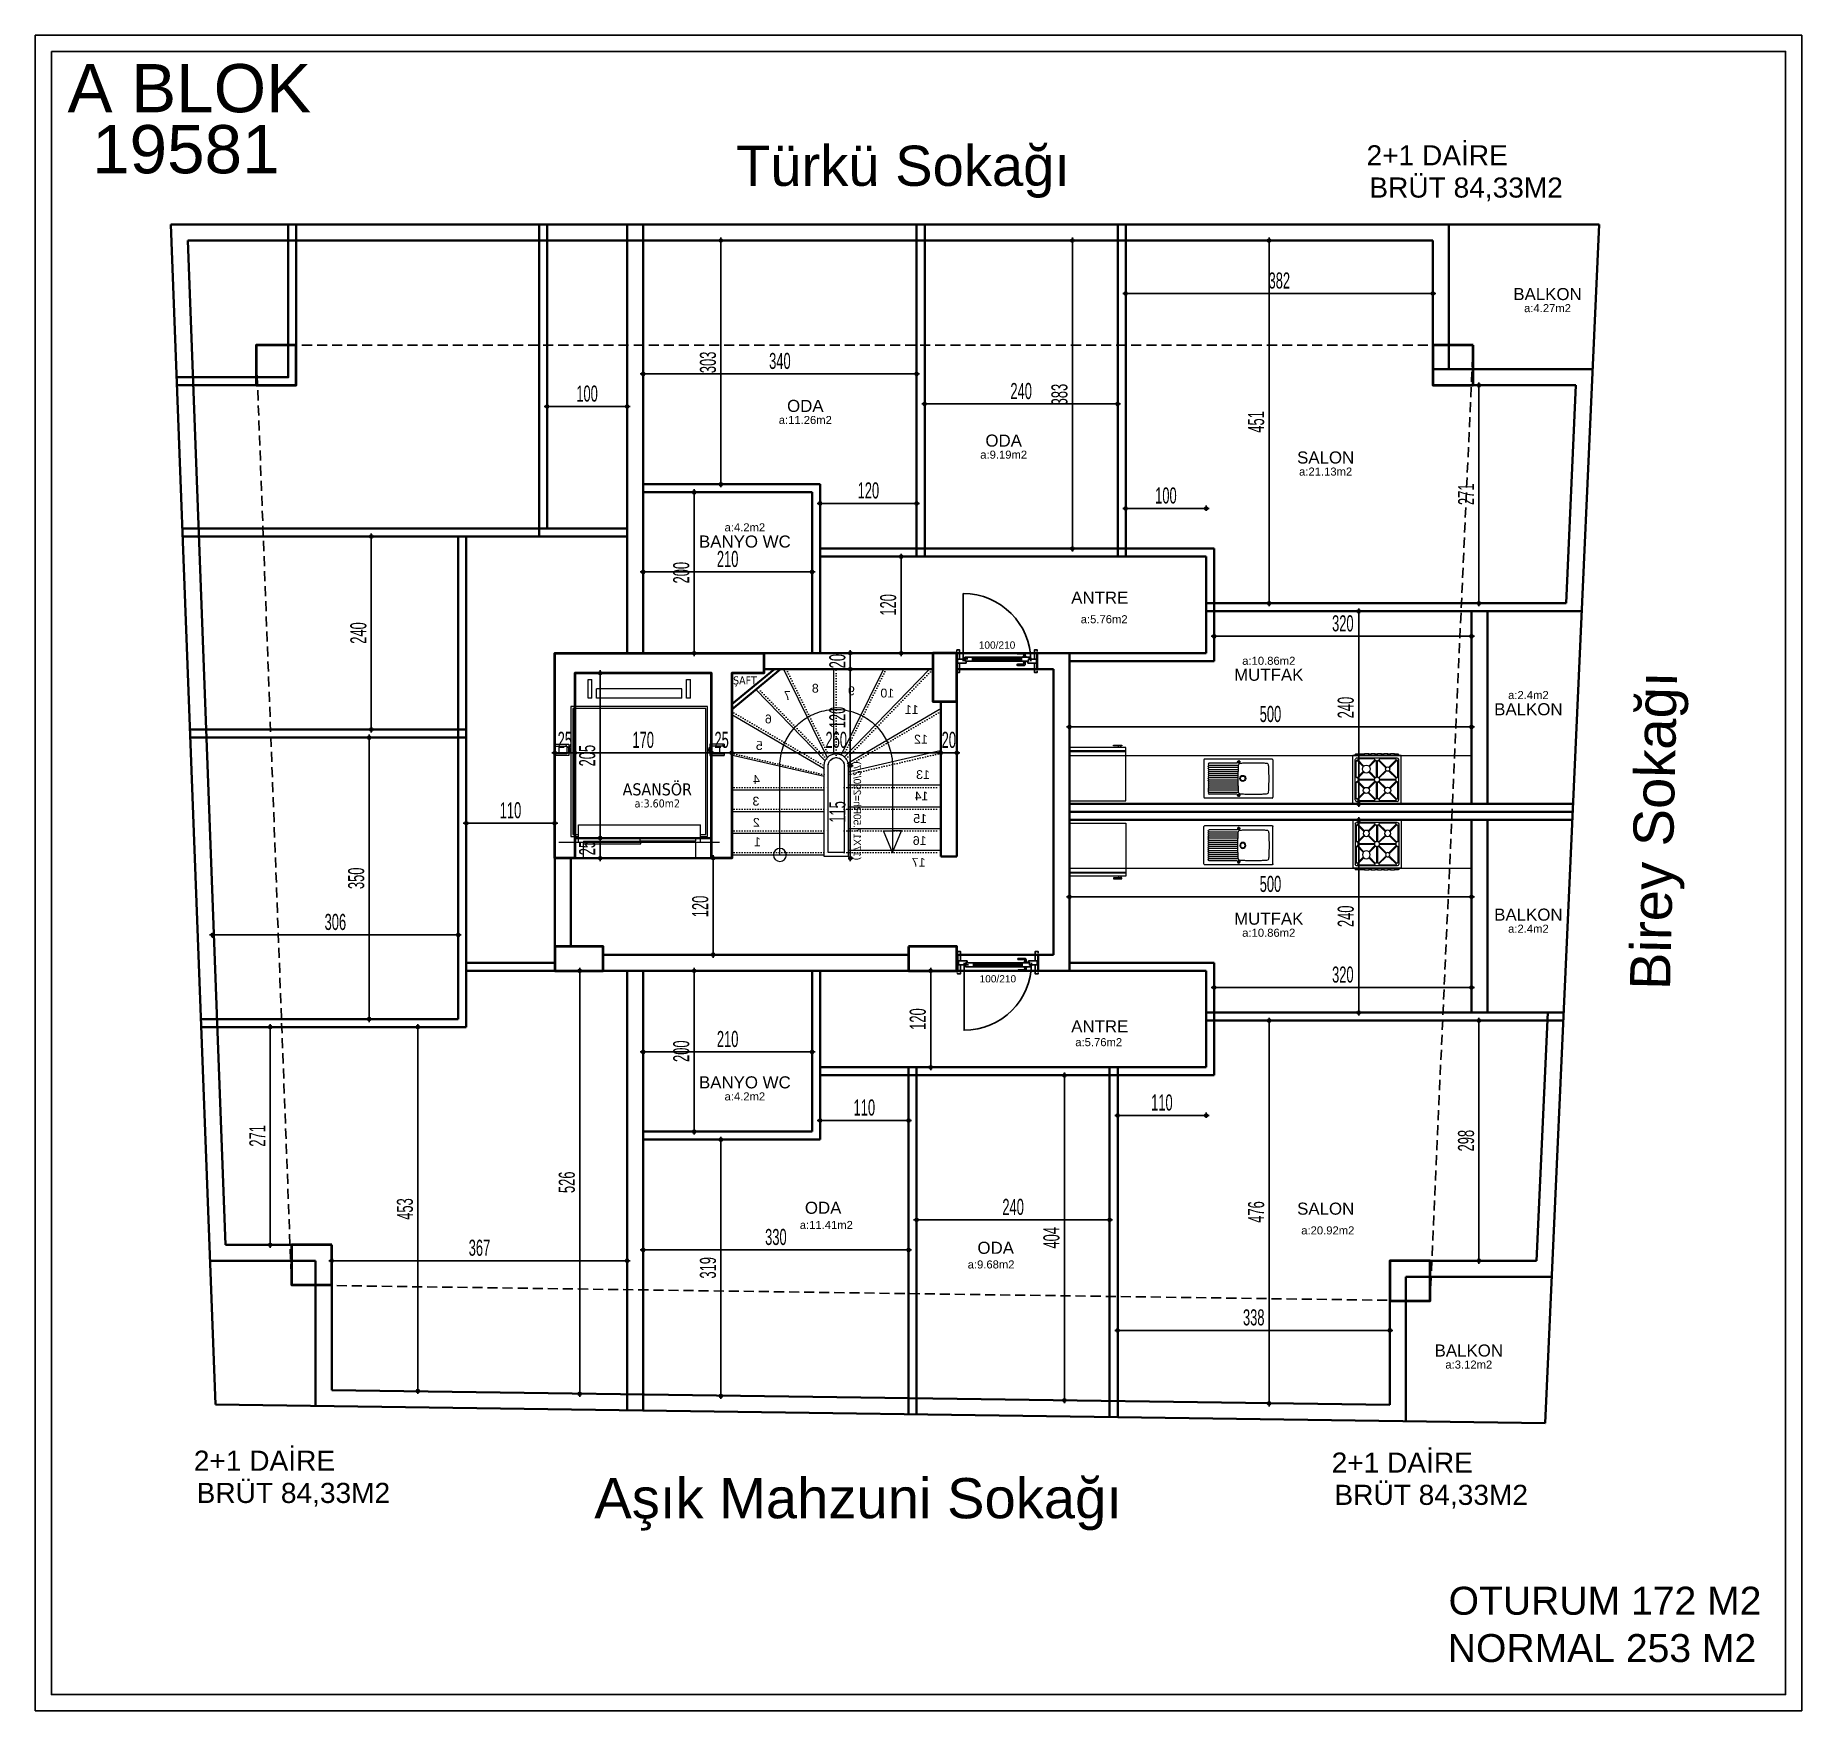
# Model space of a CAD drawing. Extents: x 2485 to 13744, y -6554 to 4135.
# Drawn here: x 7932 to 10128, y -3847 to -1764 of the extents above; entities that cross this region are included whole.
import ezdxf
from ezdxf.enums import TextEntityAlignment as Align

# ---------------------------------------------------------------- set-up
doc = ezdxf.new("R2010")
doc.units = 0
for name, pattern in [('DASHED2', [0.375, 0.25, -0.125]), ('DOT2', [3.175, 0, -3.175]), ('DUZ', [0])]:
    doc.linetypes.add(name, pattern=pattern)
for name, color, linetype in [('alan', 7, 'Continuous'), ('DIM', 7, 'Continuous'), ('duvar-kesim', 250, 'Continuous'), ('kapi', 16, 'Continuous'), ('kapi-yazi', 140, 'Continuous'), ('mahal', 7, 'Continuous'), ('Y-IMAR', 15, 'DUZ')]:
    doc.layers.add(name, color=color, linetype=linetype)
for name, color, linetype, lineweight in [('DUVAR', 4, 'Continuous', 35), ('ince', 203, 'DUZ', 20), ('kolon', 1, 'Continuous', 40), ('MERDIVEN', 161, 'Continuous', 15), ('MIMARI', 2, 'Continuous', 20), ('OLCU10', 2, 'Continuous', 25), ('tefris', 6, 'Continuous', 15), ('YAZI_CADDE_SOKAK_YOL', 3, 'Continuous', 0)]:
    doc.layers.add(name, color=color, linetype=linetype, lineweight=lineweight)
doc.styles.get("Standard").update_dxf_attribs({"font": 'arial.ttf'})
doc.styles.add('STYLE1', font='arial.ttf', dxfattribs={"height": 1})
doc.styles.add('STYLE4', font='comic.ttf', dxfattribs={"height": 9})
doc.styles.add('T', font='ISOt.shx', dxfattribs={"width": 0.6})
doc.styles.add('VAZ', font='tahoma.ttf')
doc.dimstyles.new('DOT2', dxfattribs={"dimtxt": 20, "dimasz": 0.7, "dimexe": 5, "dimexo": 5, "dimgap": 6, "dimtad": 1, "dimdec": 0, "dimdsep": 46, "dimtxsty": 'T', "dimblk1": 'SEL2', "dimblk2": 'SEL2', "dimsah": 1, "dimcen": 0, "dimse1": 1, "dimse2": 1, "dimclrd": 256, "dimclre": 256, "dimclrt": 256, "dimadec": 0, "dimazin": 0, "dimtfac": 1, "dimtdec": 0, "dimtix": 1, "dimtmove": 2, "dimatfit": 3, "dimldrblk": 'SEL2', "dimfxl": 1, "dimtolj": 1, "dimtzin": 0, "dimarcsym": 0})

msp = doc.modelspace()

# ---------------------------------------------------------------- texts
at = {"layer": 'alan'}
for s, p in [('a:4.27m2', (9812.221, -2107.904)), ('a:11.26m2', (8889.297, -2246.975)), ('a:9.19m2', (9135.945, -2290.111)), ('a:21.13m2', (9536.332, -2311.126)), ('a:4.2m2', (8814.134, -2380.492)), ('a:5.76m2', (9260.927, -2494.729)), ('a:10.86m2', (9465.593, -2546.409)), ('a:2.4m2', (9788.435, -2589.02)), ('a:10.86m2', (9465.593, -2884.586)), ('a:2.4m2', (9788.435, -2879.57)), ('a:5.76m2', (9254.14, -3020.629)), ('a:4.2m2', (8814.134, -3088.098)), ('a:11.41m2', (8915.432, -3247.936)), ('a:20.92m2', (9539.005, -3254.696)), ('a:9.68m2', (9120.308, -3297.039)), ('a:3.12m2', (9714.33, -3421.531))]:
    msp.add_text(s, height=10, dxfattribs=at).set_placement(p, align=Align.CENTER)
at = {"layer": 'kapi-yazi'}
for p in [(9127.709, -2521.856), (9128.709, -2936.856)]:
    msp.add_text('100/210', height=9, dxfattribs=at).set_placement(p, align=Align.MIDDLE_CENTER)
at = {"layer": 'mahal'}
for s, p in [('BALKON', (9812.221, -2092.904)), ('ODA', (8889.297, -2231.975)), ('ODA', (9135.945, -2275.111)), ('SALON', (9536.332, -2296.126)), ('BANYO WC', (8814.134, -2400.625)), ('ANTRE', (9255.445, -2470.295)), ('MUTFAK', (9465.593, -2566.282)), ('BALKON', (9788.435, -2609.153)), ('MUTFAK', (9465.593, -2869.586)), ('BALKON', (9788.435, -2864.57)), ('ANTRE', (9255.445, -3003.417)), ('BANYO WC', (8814.134, -3073.098)), ('ODA', (8911.466, -3229.05)), ('SALON', (9536.38, -3230.156)), ('ODA', (9126.038, -3278.822)), ('BALKON', (9714.33, -3406.531))]:
    msp.add_text(s, height=15, dxfattribs=at).set_placement(p, align=Align.CENTER)
at = {"layer": 'Y-IMAR', "color": 251, "style": 'STYLE1'}
for s, height, p in [('A BLOK', 60, (7971.871, -1859.394)), ('19581', 60, (8002.411, -1935.271)), ('OTURUM 172 M2', 34.8, (9689.234, -3727.577)), ('NORMAL 253 M2', 34.8, (9688.183, -3786.417))]:
    msp.add_text(s, height=height, dxfattribs=at).set_placement(p)
at = {"layer": 'YAZI_CADDE_SOKAK_YOL', "style": 'STYLE1'}
for s, p in [('Türkü Sokağı', (8803.074, -1950.864, 5374.956)), ('Aşık Mahzuni Sokağı', (8626.905, -3607.656, 10767.876))]:
    msp.add_text(s, height=50, dxfattribs=at).set_placement(p)
at = {"layer": 'YAZI_CADDE_SOKAK_YOL', "color": 6, "style": 'STYLE1'}
for s, p in [('2+1 DAİRE', (9587.198, -1925.367, 5383.938)), ('BRÜT 84,33M2', (9590.655, -1965.461, 5383.938)), ('2+1 DAİRE', (8128.921, -3548.526)), ('2+1 DAİRE', (9543.792, -3550.924, 5383.938)), ('BRÜT 84,33M2', (8132.377, -3588.62)), ('BRÜT 84,33M2', (9547.249, -3591.018, 5383.938))]:
    msp.add_text(s, height=25, dxfattribs=at).set_placement(p)
at = {"layer": 'YAZI_CADDE_SOKAK_YOL', "style": 'STYLE1'}
msp.add_text('Birey Sokağı', height=50, rotation=88.715877, dxfattribs=at).set_placement((9964.534, -2951.132))

# ---------------------------------------------------------------- blocks, each defined once
blk = doc.blocks.new('G$C5A3F1A31')
at = {"layer": 'ince', "ltscale": 0.1}
for p, q in [((175.9, 41.6), (24.3, 41.6)), ((24.3, 20), (24.3, 41.6)), ((99.9, 25.2), (29.9, 25.2)), ((29.9, 21.7), (29.9, 25.2)), ((99.9, 25.2), (99.9, 21.7)), ((175.9, 20), (175.9, 41.6)), ((29.9, 20), (0.5, 20)), ((29.9, 0), (0.5, 0)), ((0.5, 0), (200.5, 0)), ((29.9, 20), (24.3, 20)), ((99.9, 21.7), (29.9, 21.7)), ((29.9, 0), (29.9, 20)), ((169.9, 20), (29.9, 20)), ((169.9, 0), (29.9, 0)), ((98.5, 17.8), (98.5, 21.3)), ((169.9, 21.3), (98.5, 21.3)), ((169.9, 17.8), (98.5, 17.8)), ((169.9, 21.3), (169.9, 17.8)), ((200.5, 20), (169.9, 20)), ((169.9, 0), (169.9, 20)), ((200.5, 0), (169.9, 0))]:
    blk.add_line(p, q, dxfattribs=at)
at = {"layer": 'MIMARI', "ltscale": 0.1}
for p, q in [((36.9, 198.8), (36.9, 222.1)), ((41.6, 222.1), (36.9, 222.1)), ((41.6, 198.8), (41.6, 222.1)), ((159.4, 198.8), (159.4, 222.1)), ((164.1, 222.1), (159.4, 222.1)), ((159.4, 198.8), (159.4, 222.1)), ((164.1, 222.1), (159.4, 222.1)), ((164.1, 198.8), (164.1, 222.1)), ((164.1, 198.8), (164.1, 222.1)), ((36.9, 198.8), (41.6, 198.8)), ((47.5, 198.8), (47.5, 210.5)), ((47.5, 210.5), (153.6, 210.5)), ((47.5, 198.8), (153.6, 198.8)), ((153.6, 198.8), (153.6, 210.5)), ((159.4, 198.8), (164.1, 198.8)), ((-5, 141.6), (12.8, 141.6)), ((-5, 141.6), (-5, 139.3)), ((-5, 139.3), (10.5, 139.3)), ((10.5, 139.3), (10.5, 129.9)), ((12.8, 141.6), (12.8, 127.5)), ((188.2, 141.6), (188.2, 127.5)), ((206, 141.6), (188.2, 141.6)), ((190.5, 139.3), (190.5, 129.9)), ((206, 139.3), (190.5, 139.3)), ((206, 141.6), (206, 139.3)), ((10.5, 129.9), (-5, 129.9)), ((-5, 129.9), (-5, 127.5)), ((12.8, 127.5), (-5, 127.5)), ((188.2, 127.5), (206, 127.5)), ((190.5, 129.9), (206, 129.9)), ((206, 129.9), (206, 127.5))]:
    blk.add_line(p, q, dxfattribs=at)
for points in [[(15.5, 176.5), (15.5, 188.4), (185.5, 188.4), (185.5, 27.1), (175.9, 27.1)], [(24.3, 27.1), (15.5, 27.1), (15.5, 176.5)], [(17.8, 176.5), (17.8, 186.1), (183.2, 186.1), (183.2, 29.4), (175.9, 29.4)], [(24.3, 29.4), (17.8, 29.4), (17.8, 176.5)], [(0.5, 139.3), (0.5, 129.9)], [(200.5, 139.3), (200.5, 129.9)]]:
    blk.add_lwpolyline(points, dxfattribs=at)
for points in [[(12.8, 137), (14, 137), (14, 132), (12.8, 132)], [(14, 135.5), (15.5, 134.6), (15.5, 134.6), (14, 133.6)], [(187, 135.5), (185.5, 134.6), (185.5, 134.6), (187, 133.6)], [(188.2, 137), (187, 137), (187, 132), (188.2, 132)]]:
    blk.add_lwpolyline(points, close=True, dxfattribs=at)
for points in [[(12.8, 137), (14, 137), (12.8, 132), (14, 132)], [(14, 133.6), (15.5, 134.6), (14, 135.5), (15.5, 134.6)], [(187, 133.6), (185.5, 134.6), (187, 135.5), (185.5, 134.6)], [(188.2, 137), (187, 137), (188.2, 132), (187, 132)]]:
    blk.add_solid(points, dxfattribs=at)
blk = doc.blocks.new('SEL2')
at = {"layer": 'OLCU10'}
for p, q in [((5.25, 0), (-5.25, 0)), ((0, 5.25), (0, -3.95))]:
    blk.add_line(p, q, dxfattribs=at)
blk.add_circle((0, 0), 2.75, dxfattribs=at)
blk = doc.blocks.new('*D166')
at = {"layer": 'Defpoints', "color": 0}
for p in [(28.7, 370), (28.7, 165), (60.1, 165)]:
    blk.add_point(p, dxfattribs=at)
at = {"layer": 'DIM', "lineweight": -2}
blk.add_line((60.1, 369.3), (60.1, 165.7), dxfattribs=at)
at = {"layer": 'DIM', "linetype": 'ByBlock', "lineweight": -2, "xscale": 0.7, "yscale": 0.7, "zscale": 0.7}
for p, rotation in [((60.1, 370), 90.00000000000001), ((60.1, 165), 270)]:
    blk.add_blockref('SEL2', p, dxfattribs=dict(at, rotation=rotation))
at = {"layer": 'DIM', "insert": (44.1, 267.5), "char_height": 20, "attachment_point": 5, "rotation": 90, "style": 'T'}
blk.add_mtext('\\A1;205', dxfattribs=at)
blk = doc.blocks.new('801523d012')
at = {"layer": 'DUVAR'}
for p, q in [((397008.2, 4542242), (397068.7, 4542191.7)), ((397015.3, 4542242), (397068.7, 4542198.7))]:
    blk.add_line(p, q, dxfattribs=at)
at = {"layer": 'MERDIVEN', "linetype": 'DOT2'}
for p, q in [((396808.7, 4542137.5), (396923.7, 4542110.8)), ((397068.7, 4542137.5), (396953.7, 4542110.8)), ((396928.7, 4542095), (396808.7, 4542095)), ((397068.7, 4542095), (396948.7, 4542095)), ((396928.7, 4542068), (396808.7, 4542068)), ((397068.7, 4542068), (396948.7, 4542068)), ((396928.7, 4542041), (396808.7, 4542041)), ((397068.7, 4542041), (396948.7, 4542041)), ((396928.7, 4542014), (396808.7, 4542014)), ((397068.7, 4542014), (396948.7, 4542014))]:
    blk.add_line(p, q, dxfattribs=at)
at = {"layer": 'MERDIVEN'}
for p, q in [((396809.4, 4542140.5), (396924.4, 4542113.8)), ((396928.7, 4542122), (396928.7, 4542014)), ((397069.2, 4542135.6), (396953.7, 4542108.8)), ((396923.7, 4542098), (396808.7, 4542098)), ((397068.7, 4542092), (396953.7, 4542092)), ((396923.7, 4542071), (396808.7, 4542071)), ((397068.7, 4542065), (396953.7, 4542065)), ((396923.7, 4542044), (396808.7, 4542044)), ((397068.7, 4542038), (396953.7, 4542038)), ((396923.7, 4542017), (396808.7, 4542017)), ((397068.7, 4542011), (396953.7, 4542011))]:
    blk.add_line(p, q, dxfattribs=at)
at = {"layer": 'MERDIVEN', "linetype": 'DOT2'}
for points in [[(396926.5, 4542130.7), (396818.5, 4542242)], [(396876.7, 4542242), (396929.9, 4542134.1)], [(396938.7, 4542132), (396938.7, 4542242)], [(397000.8, 4542242), (396947.6, 4542134.1)], [(396950.9, 4542130.7), (397036.3, 4542218.6)], [(396808.7, 4542189.2), (396923.7, 4542121.9)], [(397068.7, 4542189.2), (396953.7, 4542121.9)]]:
    blk.add_lwpolyline(points, dxfattribs=at)
at = {"layer": 'MERDIVEN'}
for points in [[(396928.7, 4542132.8), (396822.7, 4542242)], [(396880, 4542242), (396932.6, 4542135.4)], [(396941.7, 4542136.1), (396941.7, 4542242)], [(397004.1, 4542242), (396949.9, 4542132)], [(396952.5, 4542128), (397038.6, 4542216.7)], [(396810.2, 4542191.8), (396925.2, 4542124.5)], [(397068.7, 4542185.8), (396953.7, 4542118.4)], [(396868.7, 4542014), (396857.7, 4542041), (396868.7, 4542041)], [(396868.7, 4542014), (396879.8, 4542041), (396868.7, 4542041)], [(396928.7, 4542014), (396948.7, 4542014)]]:
    blk.add_lwpolyline(points, dxfattribs=at)
blk.add_lwpolyline([(397008.7, 4542011), (397008.7, 4542039), (397008.7, 4542041), (397008.7, 4542068), (397008.7, 4542095), (397008.7, 4542122, 0.086429), (397004.6, 4542145.6, 0.06725), (396996, 4542162.3, 0.076795), (396981.1, 4542177.7, 0.076203), (396962.5, 4542187.8, 0.086852), (396938.7, 4542192, 0.086852), (396915, 4542187.8, 0.076203), (396896.3, 4542177.7, 0.076795), (396881.5, 4542162.3, 0.06725), (396872.9, 4542145.6, 0.086429), (396868.7, 4542122), (396868.7, 4542095), (396868.7, 4542068), (396868.7, 4542041), (396868.7, 4542014)], format="xyb", dxfattribs=at)
for points in [[(396953.7, 4542039), (396953.7, 4542041), (396953.7, 4542068), (396953.7, 4542095), (396953.7, 4542122, 0.086429), (396952.8, 4542127, 0.06725), (396951, 4542130.6, 0.076795), (396947.8, 4542133.9, 0.076203), (396943.8, 4542136.1, 0.086852), (396938.7, 4542137, 0.086852), (396933.6, 4542136.1, 0.076203), (396929.6, 4542133.9, 0.076795), (396926.5, 4542130.6, 0.06725), (396924.6, 4542127, 0.086429), (396923.7, 4542122), (396923.7, 4542095), (396923.7, 4542068), (396923.7, 4542041), (396923.7, 4542009), (396953.7, 4542009)], [(396948.7, 4542039), (396948.7, 4542041), (396948.7, 4542068), (396948.7, 4542095), (396948.7, 4542122, 0.086429), (396948.1, 4542125.4, 0.06725), (396946.9, 4542127.7, 0.076795), (396944.8, 4542129.9, 0.076203), (396942.1, 4542131.4, 0.086852), (396938.7, 4542132, 0.086852), (396935.3, 4542131.4, 0.076203), (396932.7, 4542129.9, 0.076795), (396930.6, 4542127.7, 0.06725), (396929.3, 4542125.4, 0.086429), (396928.7, 4542122), (396928.7, 4542095), (396928.7, 4542068), (396928.7, 4542041), (396928.7, 4542014), (396948.7, 4542014)]]:
    blk.add_lwpolyline(points, format="xyb", close=True, dxfattribs=at)
blk.add_circle((397008.7, 4542011), 8.11, dxfattribs=at)
blk.add_arc((396938.7, 4542122), 10, 0, 180, dxfattribs=at)
for s, p in [('10', (396875.2, 4542212.3)), ('9', (396919.8, 4542215.2)), ('8', (396964.7, 4542218.3)), ('7', (396999.5, 4542209.2)), ('11', (396844.8, 4542191.8)), ('6', (397023.1, 4542180.1)), ('12', (396833.4, 4542155.1)), ('5', (397034.4, 4542146.9)), ('13', (396830.8, 4542110.9)), ('4', (397037.8, 4542104.8)), ('14', (396832.7, 4542084.4)), ('3', (397038.5, 4542077.9)), ('15', (396834.4, 4542056.2)), ('2', (397038, 4542051.6)), ('16', (396834.9, 4542028.9)), ('1', (397036.7, 4542027.4)), ('17', (396836.2, 4542001.9))]:
    blk.add_text(s, height=11, dxfattribs=at).set_placement(p, align=Align.MIDDLE)
at = {"layer": 'MERDIVEN', "style": 'STYLE4'}
blk.add_text('(17X17.50Rh=290/27)', height=9.321, rotation=90, dxfattribs=at).set_placement((396917.1, 4542004.4))
blk = doc.blocks.new('*D167')
at = {"layer": 'Defpoints', "color": 0}
for p in [(353.7, 255), (371.2, 255), (220.2, 140)]:
    blk.add_point(p, dxfattribs=at)
at = {"layer": 'DIM', "lineweight": -2}
blk.add_line((371.2, 140.7), (371.2, 254.3), dxfattribs=at)
at = {"layer": 'DIM', "linetype": 'ByBlock', "lineweight": -2, "xscale": 0.7, "yscale": 0.7, "zscale": 0.7}
for p, rotation in [((371.2, 255), 90), ((371.2, 140), 270)]:
    blk.add_blockref('SEL2', p, dxfattribs=dict(at, rotation=rotation))
at = {"layer": 'DIM', "insert": (355.2, 197.5), "char_height": 20, "attachment_point": 5, "rotation": 90, "style": 'T'}
blk.add_mtext('\\A1;115', dxfattribs=at)
blk = doc.blocks.new('*D168')
at = {"layer": 'Defpoints', "color": 0}
for p in [(337.5, 375), (371.2, 375), (353.7, 255)]:
    blk.add_point(p, dxfattribs=at)
at = {"layer": 'DIM', "lineweight": -2}
blk.add_line((371.2, 255.7), (371.2, 374.3), dxfattribs=at)
at = {"layer": 'DIM', "linetype": 'ByBlock', "lineweight": -2, "xscale": 0.7, "yscale": 0.7, "zscale": 0.7}
for p, rotation in [((371.2, 375), 90), ((371.2, 255), 270)]:
    blk.add_blockref('SEL2', p, dxfattribs=dict(at, rotation=rotation))
at = {"layer": 'DIM', "insert": (355.2, 315), "char_height": 20, "attachment_point": 5, "rotation": 90, "style": 'T'}
blk.add_mtext('\\A1;120', dxfattribs=at)
blk = doc.blocks.new('*D169')
at = {"layer": 'Defpoints', "color": 0}
for p in [(337.5, 395), (337.5, 375), (371.2, 395)]:
    blk.add_point(p, dxfattribs=at)
at = {"layer": 'DIM', "lineweight": -2}
for p, q in [((371.2, 395.7), (371.2, 396.4)), ((371.2, 375), (371.2, 395)), ((371.2, 374.3), (371.2, 373.6))]:
    blk.add_line(p, q, dxfattribs=at)
at = {"layer": 'DIM', "linetype": 'ByBlock', "lineweight": -2, "xscale": 0.7, "yscale": 0.7, "zscale": 0.7}
for p, rotation in [((371.2, 395), 270), ((371.2, 375), 90)]:
    blk.add_blockref('SEL2', p, dxfattribs=dict(at, rotation=rotation))
at = {"layer": 'DIM', "insert": (355.2, 385), "char_height": 20, "attachment_point": 5, "rotation": 90, "style": 'T'}
blk.add_mtext('\\A1;20', dxfattribs=at)
blk = doc.blocks.new('*D170')
at = {"layer": 'Defpoints', "color": 0}
for p in [(52.5, 165), (52.5, 140), (60.1, 140)]:
    blk.add_point(p, dxfattribs=at)
at = {"layer": 'DIM', "lineweight": -2}
for p, q in [((60.1, 165.7), (60.1, 166.4)), ((60.1, 165), (60.1, 140)), ((60.1, 139.3), (60.1, 138.6))]:
    blk.add_line(p, q, dxfattribs=at)
at = {"layer": 'DIM', "linetype": 'ByBlock', "lineweight": -2, "xscale": 0.7, "yscale": 0.7, "zscale": 0.7}
for p, rotation in [((60.1, 165), 270), ((60.1, 140), 90.00000000000001)]:
    blk.add_blockref('SEL2', p, dxfattribs=dict(at, rotation=rotation))
at = {"layer": 'DIM', "insert": (44.1, 152.5), "char_height": 20, "attachment_point": 5, "rotation": 90, "style": 'T'}
blk.add_mtext('\\A1;25', dxfattribs=at)
blk = doc.blocks.new('*D171')
at = {"layer": 'Defpoints', "color": 0}
for p in [(483.7, 271), (483.7, 256.7), (503.7, 241)]:
    blk.add_point(p, dxfattribs=at)
at = {"layer": 'DIM', "lineweight": -2}
for p, q in [((483, 271), (482.3, 271)), ((503.7, 271), (483.7, 271)), ((504.4, 271), (505.1, 271))]:
    blk.add_line(p, q, dxfattribs=at)
at = {"layer": 'DIM', "linetype": 'ByBlock', "lineweight": -2, "xscale": 0.7, "yscale": 0.7, "zscale": 0.7}
blk.add_blockref('SEL2', (483.7, 271), dxfattribs=at)
at = {"layer": 'DIM', "linetype": 'ByBlock', "lineweight": -2, "xscale": 0.7, "yscale": 0.7, "zscale": 0.7, "rotation": 180}
blk.add_blockref('SEL2', (503.7, 271), dxfattribs=at)
at = {"layer": 'DIM', "insert": (493.7, 287), "char_height": 20, "attachment_point": 5, "style": 'T'}
blk.add_mtext('\\A1;20', dxfattribs=at)
blk = doc.blocks.new('*D172')
at = {"layer": 'Defpoints', "color": 0}
for p in [(223.7, 271), (223.7, 245), (483.7, 256.7)]:
    blk.add_point(p, dxfattribs=at)
at = {"layer": 'DIM', "lineweight": -2}
blk.add_line((483, 271), (224.4, 271), dxfattribs=at)
at = {"layer": 'DIM', "linetype": 'ByBlock', "lineweight": -2, "xscale": 0.7, "yscale": 0.7, "zscale": 0.7, "rotation": 180}
blk.add_blockref('SEL2', (223.7, 271), dxfattribs=at)
at = {"layer": 'DIM', "linetype": 'ByBlock', "lineweight": -2, "xscale": 0.7, "yscale": 0.7, "zscale": 0.7}
blk.add_blockref('SEL2', (483.7, 271), dxfattribs=at)
at = {"layer": 'DIM', "insert": (353.7, 287), "char_height": 20, "attachment_point": 5, "style": 'T'}
blk.add_mtext('\\A1;260', dxfattribs=at)
blk = doc.blocks.new('*D173')
at = {"layer": 'Defpoints', "color": 0}
for p in [(198.7, 271), (198.7, 250.3), (223.7, 245)]:
    blk.add_point(p, dxfattribs=at)
at = {"layer": 'DIM', "lineweight": -2}
for p, q in [((198, 271), (197.3, 271)), ((223.7, 271), (198.7, 271)), ((224.4, 271), (225.1, 271))]:
    blk.add_line(p, q, dxfattribs=at)
at = {"layer": 'DIM', "linetype": 'ByBlock', "lineweight": -2, "xscale": 0.7, "yscale": 0.7, "zscale": 0.7}
blk.add_blockref('SEL2', (198.7, 271), dxfattribs=at)
at = {"layer": 'DIM', "linetype": 'ByBlock', "lineweight": -2, "xscale": 0.7, "yscale": 0.7, "zscale": 0.7, "rotation": 180}
blk.add_blockref('SEL2', (223.7, 271), dxfattribs=at)
at = {"layer": 'DIM', "insert": (211.2, 287), "char_height": 20, "attachment_point": 5, "style": 'T'}
blk.add_mtext('\\A1;25', dxfattribs=at)
blk = doc.blocks.new('*D174')
at = {"layer": 'Defpoints', "color": 0}
for p in [(28.7, 271), (28.7, 259), (198.7, 250.3)]:
    blk.add_point(p, dxfattribs=at)
at = {"layer": 'DIM', "lineweight": -2}
blk.add_line((198, 271), (29.4, 271), dxfattribs=at)
at = {"layer": 'DIM', "linetype": 'ByBlock', "lineweight": -2, "xscale": 0.7, "yscale": 0.7, "zscale": 0.7, "rotation": 180}
blk.add_blockref('SEL2', (28.7, 271), dxfattribs=at)
at = {"layer": 'DIM', "linetype": 'ByBlock', "lineweight": -2, "xscale": 0.7, "yscale": 0.7, "zscale": 0.7}
blk.add_blockref('SEL2', (198.7, 271), dxfattribs=at)
at = {"layer": 'DIM', "insert": (113.7, 287), "char_height": 20, "attachment_point": 5, "style": 'T'}
blk.add_mtext('\\A1;170', dxfattribs=at)
blk = doc.blocks.new('*D175')
at = {"layer": 'Defpoints', "color": 0}
for p in [(3.7, 271), (3.7, 259), (28.7, 259)]:
    blk.add_point(p, dxfattribs=at)
at = {"layer": 'DIM', "lineweight": -2}
for p, q in [((3, 271), (2.3, 271)), ((28.7, 271), (3.7, 271)), ((29.4, 271), (30.1, 271))]:
    blk.add_line(p, q, dxfattribs=at)
at = {"layer": 'DIM', "linetype": 'ByBlock', "lineweight": -2, "xscale": 0.7, "yscale": 0.7, "zscale": 0.7}
blk.add_blockref('SEL2', (3.7, 271), dxfattribs=at)
at = {"layer": 'DIM', "linetype": 'ByBlock', "lineweight": -2, "xscale": 0.7, "yscale": 0.7, "zscale": 0.7, "rotation": 180}
blk.add_blockref('SEL2', (28.7, 271), dxfattribs=at)
at = {"layer": 'DIM', "insert": (16.2, 287), "char_height": 20, "attachment_point": 5, "style": 'T'}
blk.add_mtext('\\A1;25', dxfattribs=at)
blk = doc.blocks.new('*D227')
at = {"layer": 'Defpoints', "color": 0}
for p in [(8794.2, -2786.9), (8774.7, -2906.9), (8794.2, -2906.9)]:
    blk.add_point(p, dxfattribs=at)
at = {"layer": 'DIM', "lineweight": -2}
blk.add_line((8774.7, -2787.6), (8774.7, -2906.2), dxfattribs=at)
at = {"layer": 'DIM', "linetype": 'ByBlock', "lineweight": -2, "xscale": 0.7, "yscale": 0.7, "zscale": 0.7}
for p, rotation in [((8774.7, -2786.9), 90), ((8774.7, -2906.9), 270)]:
    blk.add_blockref('SEL2', p, dxfattribs=dict(at, rotation=rotation))
at = {"layer": 'DIM', "insert": (8758.7, -2846.9), "char_height": 20, "attachment_point": 5, "rotation": 90, "style": 'T'}
blk.add_mtext('\\A1;120', dxfattribs=at)
blk = doc.blocks.new('*D228')
at = {"layer": 'Defpoints', "color": 0}
for p in [(8766.3, -2926.9), (8751.1, -3126.9), (8766.3, -3126.9)]:
    blk.add_point(p, dxfattribs=at)
at = {"layer": 'DIM', "lineweight": -2}
blk.add_line((8751.1, -2927.6), (8751.1, -3126.2), dxfattribs=at)
at = {"layer": 'DIM', "linetype": 'ByBlock', "lineweight": -2, "xscale": 0.7, "yscale": 0.7, "zscale": 0.7}
for p, rotation in [((8751.1, -2926.9), 90), ((8751.1, -3126.9), 270)]:
    blk.add_blockref('SEL2', p, dxfattribs=dict(at, rotation=rotation))
at = {"layer": 'DIM', "insert": (8735.1, -3026.9), "char_height": 20, "attachment_point": 5, "rotation": 90, "style": 'T'}
blk.add_mtext('\\A1;200', dxfattribs=at)
blk = doc.blocks.new('*D229')
at = {"layer": 'Defpoints', "color": 0}
for p in [(9026.5, -2926.9), (9036.5, -3046.9), (9045.2, -3046.9)]:
    blk.add_point(p, dxfattribs=at)
at = {"layer": 'DIM', "lineweight": -2}
blk.add_line((9045.2, -2927.6), (9045.2, -3046.2), dxfattribs=at)
at = {"layer": 'DIM', "linetype": 'ByBlock', "lineweight": -2, "xscale": 0.7, "yscale": 0.7, "zscale": 0.7}
for p, rotation in [((9045.2, -2926.9), 90), ((9045.2, -3046.9), 270)]:
    blk.add_blockref('SEL2', p, dxfattribs=dict(at, rotation=rotation))
at = {"layer": 'DIM', "insert": (9029.2, -2986.9), "char_height": 20, "attachment_point": 5, "rotation": 90, "style": 'T'}
blk.add_mtext('\\A1;120', dxfattribs=at)
blk = doc.blocks.new('*D230')
at = {"layer": 'Defpoints', "color": 0}
for p in [(9017.7, -3059.2), (8907.7, -3109.2), (9017.7, -3113)]:
    blk.add_point(p, dxfattribs=at)
at = {"layer": 'DIM', "lineweight": -2}
blk.add_line((8908.4, -3113), (9017, -3113), dxfattribs=at)
at = {"layer": 'DIM', "linetype": 'ByBlock', "lineweight": -2, "xscale": 0.7, "yscale": 0.7, "zscale": 0.7, "rotation": 180}
blk.add_blockref('SEL2', (8907.7, -3113), dxfattribs=at)
at = {"layer": 'DIM', "linetype": 'ByBlock', "lineweight": -2, "xscale": 0.7, "yscale": 0.7, "zscale": 0.7}
blk.add_blockref('SEL2', (9017.7, -3113), dxfattribs=at)
at = {"layer": 'DIM', "insert": (8962.7, -3097), "char_height": 20, "attachment_point": 5, "style": 'T'}
blk.add_mtext('\\A1;110', dxfattribs=at)
blk = doc.blocks.new('*D231')
at = {"layer": 'Defpoints', "color": 0}
for p in [(8687.7, -3271.8), (9017.7, -3271.8), (9017.7, -3274)]:
    blk.add_point(p, dxfattribs=at)
at = {"layer": 'DIM', "lineweight": -2}
blk.add_line((8688.4, -3274), (9017, -3274), dxfattribs=at)
at = {"layer": 'DIM', "linetype": 'ByBlock', "lineweight": -2, "xscale": 0.7, "yscale": 0.7, "zscale": 0.7, "rotation": 180}
blk.add_blockref('SEL2', (8687.7, -3274), dxfattribs=at)
at = {"layer": 'DIM', "linetype": 'ByBlock', "lineweight": -2, "xscale": 0.7, "yscale": 0.7, "zscale": 0.7}
blk.add_blockref('SEL2', (9017.7, -3274), dxfattribs=at)
at = {"layer": 'DIM', "insert": (8852.7, -3258), "char_height": 20, "attachment_point": 5, "style": 'T'}
blk.add_mtext('\\A1;330', dxfattribs=at)
blk = doc.blocks.new('*D232')
at = {"layer": 'Defpoints', "color": 0}
for p in [(8827.7, -3136.9), (8784.3, -3455.6), (8823.3, -3455.6)]:
    blk.add_point(p, dxfattribs=at)
at = {"layer": 'DIM', "lineweight": -2}
blk.add_line((8784.3, -3137.6), (8784.3, -3454.9), dxfattribs=at)
at = {"layer": 'DIM', "linetype": 'ByBlock', "lineweight": -2, "xscale": 0.7, "yscale": 0.7, "zscale": 0.7}
for p, rotation in [((8784.3, -3136.9), 90), ((8784.3, -3455.6), 270)]:
    blk.add_blockref('SEL2', p, dxfattribs=dict(at, rotation=rotation))
at = {"layer": 'DIM', "insert": (8768.3, -3296.2), "char_height": 20, "attachment_point": 5, "rotation": 90, "style": 'T'}
blk.add_mtext('\\A1;319', dxfattribs=at)
blk = doc.blocks.new('*D233')
at = {"layer": 'Defpoints', "color": 0}
for p in [(9585, -2739.4), (9577.4, -2978.9), (9585, -2978.9)]:
    blk.add_point(p, dxfattribs=at)
at = {"layer": 'DIM', "lineweight": -2}
blk.add_line((9577.4, -2740.1), (9577.4, -2978.2), dxfattribs=at)
at = {"layer": 'DIM', "linetype": 'ByBlock', "lineweight": -2, "xscale": 0.7, "yscale": 0.7, "zscale": 0.7}
for p, rotation in [((9577.4, -2739.4), 90), ((9577.4, -2978.9), 270)]:
    blk.add_blockref('SEL2', p, dxfattribs=dict(at, rotation=rotation))
at = {"layer": 'DIM', "insert": (9561.4, -2859.1), "char_height": 20, "attachment_point": 5, "rotation": 90, "style": 'T'}
blk.add_mtext('\\A1;240', dxfattribs=at)
blk = doc.blocks.new('*D234')
at = {"layer": 'Defpoints', "color": 0}
for p in [(9027.7, -3236.6), (9267.7, -3236.6), (9267.7, -3236.6)]:
    blk.add_point(p, dxfattribs=at)
at = {"layer": 'DIM', "lineweight": -2}
blk.add_line((9028.4, -3236.6), (9267, -3236.6), dxfattribs=at)
at = {"layer": 'DIM', "linetype": 'ByBlock', "lineweight": -2, "xscale": 0.7, "yscale": 0.7, "zscale": 0.7, "rotation": 180}
blk.add_blockref('SEL2', (9027.7, -3236.6), dxfattribs=at)
at = {"layer": 'DIM', "linetype": 'ByBlock', "lineweight": -2, "xscale": 0.7, "yscale": 0.7, "zscale": 0.7}
blk.add_blockref('SEL2', (9267.7, -3236.6), dxfattribs=at)
at = {"layer": 'DIM', "insert": (9147.7, -3220.6), "char_height": 20, "attachment_point": 5, "style": 'T'}
blk.add_mtext('\\A1;240', dxfattribs=at)
blk = doc.blocks.new('*D235')
at = {"layer": 'Defpoints', "color": 0}
for p in [(9487, -2988.9), (9466, -3464.8), (9480.2, -3464.8)]:
    blk.add_point(p, dxfattribs=at)
at = {"layer": 'DIM', "lineweight": -2}
blk.add_line((9466, -2989.6), (9466, -3464.1), dxfattribs=at)
at = {"layer": 'DIM', "linetype": 'ByBlock', "lineweight": -2, "xscale": 0.7, "yscale": 0.7, "zscale": 0.7}
for p, rotation in [((9466, -2988.9), 90), ((9466, -3464.8), 270)]:
    blk.add_blockref('SEL2', p, dxfattribs=dict(at, rotation=rotation))
at = {"layer": 'DIM', "insert": (9450, -3226.8), "char_height": 20, "attachment_point": 5, "rotation": 90, "style": 'T'}
blk.add_mtext('\\A1;476', dxfattribs=at)
blk = doc.blocks.new('*D236')
at = {"layer": 'Defpoints', "color": 0}
for p in [(9277.7, -3374), (9277.7, -3377), (9616.1, -3377)]:
    blk.add_point(p, dxfattribs=at)
at = {"layer": 'DIM', "lineweight": -2}
blk.add_line((9615.4, -3374), (9278.4, -3374), dxfattribs=at)
at = {"layer": 'DIM', "linetype": 'ByBlock', "lineweight": -2, "xscale": 0.7, "yscale": 0.7, "zscale": 0.7, "rotation": 180}
blk.add_blockref('SEL2', (9277.7, -3374), dxfattribs=at)
at = {"layer": 'DIM', "linetype": 'ByBlock', "lineweight": -2, "xscale": 0.7, "yscale": 0.7, "zscale": 0.7}
blk.add_blockref('SEL2', (9616.1, -3374), dxfattribs=at)
at = {"layer": 'DIM', "insert": (9446.9, -3358), "char_height": 20, "attachment_point": 5, "style": 'T'}
blk.add_mtext('\\A1;338', dxfattribs=at)
blk = doc.blocks.new('*D237')
at = {"layer": 'Defpoints', "color": 0}
for p in [(9387.7, -3069), (9277.7, -3089), (9387.7, -3106.8)]:
    blk.add_point(p, dxfattribs=at)
at = {"layer": 'DIM', "lineweight": -2}
blk.add_line((9278.4, -3106.8), (9387, -3106.8), dxfattribs=at)
at = {"layer": 'DIM', "linetype": 'ByBlock', "lineweight": -2, "xscale": 0.7, "yscale": 0.7, "zscale": 0.7, "rotation": 180}
blk.add_blockref('SEL2', (9277.7, -3106.8), dxfattribs=at)
at = {"layer": 'DIM', "linetype": 'ByBlock', "lineweight": -2, "xscale": 0.7, "yscale": 0.7, "zscale": 0.7}
blk.add_blockref('SEL2', (9387.7, -3106.8), dxfattribs=at)
at = {"layer": 'DIM', "insert": (9332.7, -3090.8), "char_height": 20, "attachment_point": 5, "style": 'T'}
blk.add_mtext('\\A1;110', dxfattribs=at)
blk = doc.blocks.new('*D238')
at = {"layer": 'Defpoints', "color": 0}
for p in [(9217.7, -3056.9), (9211.4, -3461), (9212.1, -3461)]:
    blk.add_point(p, dxfattribs=at)
at = {"layer": 'DIM', "lineweight": -2}
blk.add_line((9211.4, -3057.6), (9211.4, -3460.3), dxfattribs=at)
at = {"layer": 'DIM', "linetype": 'ByBlock', "lineweight": -2, "xscale": 0.7, "yscale": 0.7, "zscale": 0.7}
for p, rotation in [((9211.4, -3056.9), 90), ((9211.4, -3461), 270)]:
    blk.add_blockref('SEL2', p, dxfattribs=dict(at, rotation=rotation))
at = {"layer": 'DIM', "insert": (9195.4, -3258.9), "char_height": 20, "attachment_point": 5, "rotation": 90, "style": 'T'}
blk.add_mtext('\\A1;404', dxfattribs=at)
blk = doc.blocks.new('*D239')
at = {"layer": 'Defpoints', "color": 0}
for p in [(8687.7, -3027.8), (8687.7, -3126.9), (8897.7, -3126.9)]:
    blk.add_point(p, dxfattribs=at)
at = {"layer": 'DIM', "lineweight": -2}
blk.add_line((8897, -3027.8), (8688.4, -3027.8), dxfattribs=at)
at = {"layer": 'DIM', "linetype": 'ByBlock', "lineweight": -2, "xscale": 0.7, "yscale": 0.7, "zscale": 0.7, "rotation": 180}
blk.add_blockref('SEL2', (8687.7, -3027.8), dxfattribs=at)
at = {"layer": 'DIM', "linetype": 'ByBlock', "lineweight": -2, "xscale": 0.7, "yscale": 0.7, "zscale": 0.7}
blk.add_blockref('SEL2', (8897.7, -3027.8), dxfattribs=at)
at = {"layer": 'DIM', "insert": (8792.7, -3011.8), "char_height": 20, "attachment_point": 5, "style": 'T'}
blk.add_mtext('\\A1;210', dxfattribs=at)
blk = doc.blocks.new('*D240')
at = {"layer": 'Defpoints', "color": 0}
for p in [(9217.7, -2844), (9717.7, -2835), (9717.7, -2844)]:
    blk.add_point(p, dxfattribs=at)
at = {"layer": 'DIM', "lineweight": -2}
blk.add_line((9218.4, -2835), (9717, -2835), dxfattribs=at)
at = {"layer": 'DIM', "linetype": 'ByBlock', "lineweight": -2, "xscale": 0.7, "yscale": 0.7, "zscale": 0.7, "rotation": 180}
blk.add_blockref('SEL2', (9217.7, -2835), dxfattribs=at)
at = {"layer": 'DIM', "linetype": 'ByBlock', "lineweight": -2, "xscale": 0.7, "yscale": 0.7, "zscale": 0.7}
blk.add_blockref('SEL2', (9717.7, -2835), dxfattribs=at)
at = {"layer": 'DIM', "insert": (9467.7, -2819), "char_height": 20, "attachment_point": 5, "style": 'T'}
blk.add_mtext('\\A1;500', dxfattribs=at)
blk = doc.blocks.new('*D241')
at = {"layer": 'Defpoints', "color": 0}
for p in [(9397.7, -2916.9), (9717.7, -2916.9), (9717.7, -2947.7)]:
    blk.add_point(p, dxfattribs=at)
at = {"layer": 'DIM', "lineweight": -2}
blk.add_line((9398.4, -2947.7), (9717, -2947.7), dxfattribs=at)
at = {"layer": 'DIM', "linetype": 'ByBlock', "lineweight": -2, "xscale": 0.7, "yscale": 0.7, "zscale": 0.7, "rotation": 180}
blk.add_blockref('SEL2', (9397.7, -2947.7), dxfattribs=at)
at = {"layer": 'DIM', "linetype": 'ByBlock', "lineweight": -2, "xscale": 0.7, "yscale": 0.7, "zscale": 0.7}
blk.add_blockref('SEL2', (9717.7, -2947.7), dxfattribs=at)
at = {"layer": 'DIM', "insert": (9557.7, -2931.7), "char_height": 20, "attachment_point": 5, "style": 'T'}
blk.add_mtext('\\A1;320', dxfattribs=at)
blk = doc.blocks.new('Buzdlb2')
for p, q in [((-32, 0), (32, 0)), ((35, -4), (-35, -4)), ((-35, -4), (-35, -70)), ((35, -70), (35, -4)), ((35, -65), (-35, -65)), ((-35, -66), (35, -66)), ((-35, -70), (35, -70))]:
    blk.add_line(p, q)
at = {"color": 8}
for p, q in [((-30, -72), (-20, -72)), ((-30, -73), (-30, -72)), ((-20, -73), (-30, -73)), ((-29, -70), (-29, -72)), ((-26, -70), (-26, -72)), ((-20, -72), (-20, -73))]:
    blk.add_line(p, q, dxfattribs=at)
blk = doc.blocks.new('Evye-2')
for p, q in [((-37.5, -23), (-37.5, 23.5)), ((-36.5, 24.5), (47.5, 24.5)), ((5, 19), (5, 23)), ((48.5, -23), (48.5, 23.5)), ((3, 21), (7, 21)), ((3, -20.5), (7, -20.5)), ((5, -22.5), (5, -18.5)), ((-36.5, -24), (47.5, -24))]:
    blk.add_line(p, q)
at = {"color": 8}
for p, q in [((41.7, 16.9366), (5.5459, 16.9366)), ((41.7, 14.3766), (6, 14.3766)), ((41.7, 11.8166), (6, 11.8166)), ((41.7, 9.2566), (6, 9.2566)), ((41.7, 6.6966), (6.0519, 6.6966)), ((41.7, 4.1366), (6.0917, 4.1366)), ((41.7, 1.5766), (6.1117, 1.5766)), ((7, 19.5), (41.7, 19.5)), ((42.9, 18.3), (42.9, 18.1366)), ((42.9, 15.7366), (42.9, 15.5766)), ((42.9, 13.1766), (42.9, 13.0166)), ((42.9, 10.6166), (42.9, 10.4566)), ((42.9, 8.0566), (42.9, 7.8966)), ((42.9, 5.4966), (42.9, 5.3366)), ((42.9, 2.9366), (42.9, 2.7766)), ((42.9, 0.3766), (42.9, 0.2166)), ((41.7, -16.3434), (5.5602, -16.3434)), ((41.7, -8.6634), (6, -8.6634)), ((41.7, -11.2234), (6, -11.2234)), ((41.7, -13.7834), (6, -13.7834)), ((41.7, -6.1034), (6.0537, -6.1034)), ((41.7, -3.5434), (6.0928, -3.5434)), ((41.7, -0.9834), (6.1121, -0.9834)), ((7, -19), (41.7, -19)), ((42.9, -2.1834), (42.9, -2.3434)), ((42.9, -4.7434), (42.9, -4.9034)), ((42.9, -7.3034), (42.9, -7.4634)), ((42.9, -9.8634), (42.9, -10.0234)), ((42.9, -12.4234), (42.9, -12.5834)), ((42.9, -14.9834), (42.9, -15.1434)), ((42.9, -17.5434), (42.9, -17.8))]:
    blk.add_line(p, q, dxfattribs=at)
for centre, radius in [((5, 21), 1.5), ((0, 0), 3.75), ((0, 0), 2.9), ((5, -20.5), 1.5)]:
    blk.add_circle(centre, radius)
for centre, radius, start, end in [((-36.5, 23.5), 1, 90, 180), ((47.5, 23.5), 1, 0, 90), ((299.8725, 0.2501), 332.4869, 178.626321, 180.000028), ((299.8725, 0.2498), 332.4869, 179.999972, 181.373679), ((134.2205, 4.2225), 166.7873, 176.686806, 178.626337), ((34.8012, 9.9778), 67.2016, 174.430498, 176.686733), ((-29.5, 16.5), 2.5831, 90, 180), ((-22.9779, -47.8015), 67.2017, 93.313256, 95.56949), ((-17.2225, -147.2206), 166.7873, 91.373663, 93.313194), ((-13.2502, -312.8726), 332.4869, 89.999972, 91.373679), ((-13.2498, -312.8726), 332.4869, 88.626321, 90.000028), ((-9.2775, -147.2206), 166.7873, 86.686806, 88.626337), ((-3.5221, -47.8011), 67.2014, 84.430506, 86.686741), ((3, 16.5), 2.5831, 0, 90), ((-61.3012, 9.9779), 67.2016, 3.313246, 5.569481), ((-160.7205, 4.2225), 166.7873, 1.373663, 3.313194), ((-326.3726, 0.2498), 332.4869, 358.626321, 0.000028), ((-326.3725, 0.2501), 332.4869, 359.999972, 1.373679), ((134.2205, -3.7226), 166.7873, 181.373663, 183.313194), ((34.8012, -9.4779), 67.2015, 183.313269, 185.569504), ((-29.5, -16), 2.5831, 180, 270), ((-22.9779, 48.3014), 67.2017, 264.43051, 266.686744), ((-17.2225, 147.7205), 166.7873, 266.686806, 268.626337), ((-13.2502, 313.3725), 332.4869, 268.626321, 270.000028), ((-13.2498, 313.3725), 332.4869, 269.999972, 271.373679), ((-9.2775, 147.7205), 166.7873, 271.373663, 273.313194), ((-3.5221, 48.301), 67.2014, 273.313238, 275.569472), ((3, -16), 2.5831, 270, 0), ((-61.3012, -9.478), 67.2015, 354.430518, 356.686753), ((-160.7205, -3.7226), 166.7873, 356.686806, 358.626337), ((-36.5, -23), 1, 180, 270), ((47.5, -23), 1, 270, 0)]:
    blk.add_arc(centre, radius, start, end)
for centre, start, end in [((41.7, 18.3), 0, 90), ((41.7, 18.1366), 270, 0), ((41.7, 15.7366), 0, 90), ((41.7, 15.5766), 270, 0), ((41.7, 13.1766), 0, 90), ((41.7, 13.0166), 270, 0), ((41.7, 10.6166), 0, 90), ((41.7, 10.4566), 270, 0), ((41.7, 8.0566), 0, 90), ((41.7, 7.8966), 270, 0), ((41.7, 5.4966), 0, 90), ((41.7, 5.3366), 270, 0), ((41.7, 2.9366), 0, 90), ((41.7, 2.7766), 270, 0), ((41.7, 0.3766), 0, 90), ((41.7, 0.2166), 270, 0), ((41.7, -2.1834), 0, 90), ((41.7, -2.3434), 270, 0), ((41.7, -4.7434), 0, 90), ((41.7, -4.9034), 270, 0), ((41.7, -7.3034), 0, 90), ((41.7, -7.4634), 270, 0), ((41.7, -9.8634), 0, 90), ((41.7, -10.0234), 270, 0), ((41.7, -12.4234), 0, 90), ((41.7, -12.5834), 270, 0), ((41.7, -14.9834), 0, 90), ((41.7, -15.1434), 270, 0), ((41.7, -17.5434), 0, 90), ((41.7, -17.8), 270, 0)]:
    blk.add_arc(centre, 1.2, start, end, dxfattribs=at)
blk = doc.blocks.new('Firin-2')
at = {"color": 0}
for q in [(-30, -60), (30, 0)]:
    blk.add_line((-30, 0), q, dxfattribs=at)
for p, q in [((-27, -5), (-27, -55)), ((-25, -3), (25, -3)), ((27, -5), (27, -55)), ((30, 0), (30, -60)), ((-30, -60), (30, -60)), ((-25, -57), (25, -57))]:
    blk.add_line(p, q)
at = {"color": 8}
for p, q in [((-26, -7.1213), (-26, -26.3787)), ((-24.2929, -6.4142), (-16.7856, -13.9216)), ((-16.7856, -19.5785), (-24.2929, -27.0858)), ((-23.5858, -5.7071), (-16.0785, -13.2145)), ((-16.0785, -20.2856), (-23.5858, -27.7929)), ((-22.8787, -4), (-3.6214, -4)), ((-16.0785, -13.2145), (-16.7856, -13.9216)), ((-16.7856, -19.5785), (-16.0785, -20.2856)), ((-2.9142, -5.7071), (-10.4216, -13.2145)), ((-10.4216, -13.2145), (-9.7145, -13.9216)), ((-9.7145, -19.5785), (-10.4216, -20.2856)), ((-10.4216, -20.2856), (-2.9142, -27.7929)), ((-2.2071, -6.4142), (-9.7145, -13.9216)), ((-9.7145, -19.5785), (-2.2071, -27.0858)), ((-0.5, -7.1213), (-0.5, -26.3787)), ((0.5, -7.1213), (0.5, -26.3787)), ((9.7144, -13.9216), (2.2071, -6.4142)), ((2.2071, -27.0858), (9.7144, -19.5785)), ((10.4215, -13.2145), (2.9142, -5.7071)), ((2.9142, -27.7929), (10.4215, -20.2856)), ((3.6213, -4), (22.8786, -4)), ((9.7144, -13.9216), (10.4215, -13.2145)), ((10.4215, -20.2856), (9.7144, -19.5785)), ((16.0784, -13.2145), (23.5858, -5.7071)), ((16.7855, -13.9216), (16.0784, -13.2145)), ((16.0784, -20.2856), (16.7855, -19.5785)), ((23.5858, -27.7929), (16.0784, -20.2856)), ((16.7855, -13.9216), (24.2929, -6.4142)), ((24.2929, -27.0858), (16.7855, -19.5785)), ((26, -7.1213), (26, -26.3787)), ((-26, -33.6213), (-26, -52.8787)), ((-24.2929, -32.9142), (-16.0785, -41.1287)), ((-23.5858, -32.2071), (-15.3714, -40.4216)), ((-22.8787, -29.5), (-3.6214, -29.5)), ((-22.8787, -30.5), (-3.6214, -30.5)), ((-16.0785, -41.1287), (-15.3714, -40.4216)), ((-11.1287, -40.4216), (-2.9142, -32.2071)), ((-11.1287, -40.4216), (-10.4216, -41.1287)), ((-10.4216, -41.1287), (-2.2071, -32.9142)), ((-0.5, -33.6213), (-0.5, -52.8787)), ((0.5, -33.6213), (0.5, -52.8787)), ((2.2071, -32.9142), (9.0073, -39.7145)), ((2.9142, -32.2071), (9.7144, -39.0074)), ((3.6213, -29.5), (22.8786, -29.5)), ((3.6213, -30.5), (22.8786, -30.5)), ((9.0073, -39.7145), (9.7144, -39.0074)), ((16.7855, -39.0074), (23.5858, -32.2071)), ((16.7855, -39.0074), (17.4926, -39.7145)), ((17.4926, -39.7145), (24.2929, -32.9142)), ((26, -33.6213), (26, -52.8787)), ((-27, -60.4148), (-27, -61.5)), ((-27, -61.5), (-26.5, -62)), ((-26.5, -62), (-21.6881, -62)), ((-24.2929, -53.5858), (-16.0785, -45.3713)), ((-23.5858, -54.2929), (-15.3714, -46.0785)), ((-22.8787, -56), (-3.6214, -56)), ((-21.6881, -60.4148), (-21.6881, -62.4148)), ((-21.6881, -62.4148), (-16.6881, -62.4148)), ((-16.6881, -60.4148), (-16.6881, -62.4148)), ((-16.6881, -62), (-13.6881, -62)), ((-16.0785, -45.3713), (-15.3714, -46.0785)), ((-13.6881, -60.4148), (-13.6881, -62.4148)), ((-13.6881, -62.4148), (-8.6881, -62.4148)), ((-11.1287, -46.0785), (-10.4216, -45.3713)), ((-11.1287, -46.0785), (-2.9142, -54.2929)), ((-10.4216, -45.3713), (-2.2071, -53.5858)), ((-8.6881, -60.4148), (-8.6881, -62.4148)), ((-8.6881, -62), (-5.6881, -62)), ((-5.6881, -60.4148), (-5.6881, -62.4148)), ((-5.6881, -62.4148), (-0.6881, -62.4148)), ((-0.6881, -60.4148), (-0.6881, -62.4148)), ((-0.6881, -62), (2.3119, -62)), ((2.2071, -53.5858), (9.0073, -46.7856)), ((2.3119, -60.4148), (2.3119, -62.4148)), ((2.3119, -62.4148), (7.3119, -62.4148)), ((2.9142, -54.2929), (9.7144, -47.4927)), ((3.6213, -56), (22.8786, -56)), ((7.3119, -60.4148), (7.3119, -62.4148)), ((7.3119, -62), (10.3119, -62)), ((9.0073, -46.7856), (9.7144, -47.4927)), ((10.3119, -60.4148), (10.3119, -62.4148)), ((10.3119, -62.4148), (15.3119, -62.4148)), ((15.3119, -60.4148), (15.3119, -62.4148)), ((15.3119, -62), (26.5, -62)), ((16.7855, -47.4927), (17.4926, -46.7856)), ((16.7855, -47.4927), (23.5858, -54.2929)), ((17.4926, -46.7856), (24.2929, -53.5858)), ((26.5, -62), (27, -61.5)), ((27, -60.4148), (27, -61.5))]:
    blk.add_line(p, q, dxfattribs=at)
for centre, radius in [((-13.25, -16.75), 3.8928), ((13.25, -16.75), 3.7635), ((-13.25, -43.25), 2.6357), ((13.25, -43.25), 4.8755)]:
    blk.add_circle(centre, radius, dxfattribs=at)
for centre, start, end in [((-25, -5), 90, 180), ((25, -5), 0, 90), ((-25, -55), 180, 270), ((25, -55), 270, 0)]:
    blk.add_arc(centre, 2, start, end)
for centre, start, end in [((-25, -7.1213), 45, 180), ((-22.8787, -5), 90, 225), ((-3.6214, -5), 315, 90), ((-1.5, -7.1213), 0, 135), ((1.5, -7.1213), 45, 180), ((3.6213, -5), 90, 225), ((22.8786, -5), 315, 90), ((25, -7.1213), 0, 135), ((-25, -26.3787), 180, 315), ((-25, -33.6213), 45, 180), ((-22.8787, -28.5), 135, 270), ((-22.8787, -31.5), 90, 225), ((-3.6214, -28.5), 270, 45), ((-3.6214, -31.5), 315, 90), ((-1.5, -26.3787), 225, 0), ((-1.5, -33.6213), 0, 135), ((1.5, -26.3787), 180, 315), ((1.5, -33.6213), 45, 180), ((3.6213, -28.5), 135, 270), ((3.6213, -31.5), 90, 225), ((22.8786, -28.5), 270, 45), ((22.8786, -31.5), 315, 90), ((25, -26.3787), 225, 0), ((25, -33.6213), 0, 135), ((-25, -52.8787), 180, 315), ((-22.8787, -55), 135, 270), ((-3.6214, -55), 270, 45), ((-1.5, -52.8787), 225, 0), ((1.5, -52.8787), 180, 315), ((3.6213, -55), 135, 270), ((22.8786, -55), 270, 45), ((25, -52.8787), 225, 0)]:
    blk.add_arc(centre, 1, start, end, dxfattribs=at)
blk = doc.blocks.new('*D242')
at = {"layer": 'Defpoints', "color": 0}
for p in [(9724.9, -2988.9), (9727, -2988.9), (9724.9, -3287.4)]:
    blk.add_point(p, dxfattribs=at)
at = {"layer": 'DIM', "lineweight": -2}
blk.add_line((9727, -3286.7), (9727, -2989.6), dxfattribs=at)
at = {"layer": 'DIM', "linetype": 'ByBlock', "lineweight": -2, "xscale": 0.7, "yscale": 0.7, "zscale": 0.7}
for p, rotation in [((9727, -2988.9), 90), ((9727, -3287.4), 270)]:
    blk.add_blockref('SEL2', p, dxfattribs=dict(at, rotation=rotation))
at = {"layer": 'DIM', "insert": (9711, -3138.1), "char_height": 20, "attachment_point": 5, "rotation": 90, "style": 'T'}
blk.add_mtext('\\A1;298', dxfattribs=at)
blk = doc.blocks.new('*D243')
at = {"layer": 'Defpoints', "color": 0}
for p in [(8751.1, -2331.9), (8766.3, -2331.9), (8766.3, -2531.9)]:
    blk.add_point(p, dxfattribs=at)
at = {"layer": 'DIM', "lineweight": -2}
blk.add_line((8751.1, -2531.2), (8751.1, -2332.6), dxfattribs=at)
at = {"layer": 'DIM', "linetype": 'ByBlock', "lineweight": -2, "xscale": 0.7, "yscale": 0.7, "zscale": 0.7}
for p, rotation in [((8751.1, -2331.9), 90), ((8751.1, -2531.9), 270)]:
    blk.add_blockref('SEL2', p, dxfattribs=dict(at, rotation=rotation))
at = {"layer": 'DIM', "insert": (8735.1, -2431.9), "char_height": 20, "attachment_point": 5, "rotation": 90, "style": 'T'}
blk.add_mtext('\\A1;200', dxfattribs=at)
blk = doc.blocks.new('*D244')
at = {"layer": 'Defpoints', "color": 0}
for p in [(8999.7, -2411.9), (9008.4, -2411.9), (8979.7, -2531.9)]:
    blk.add_point(p, dxfattribs=at)
at = {"layer": 'DIM', "lineweight": -2}
blk.add_line((9008.4, -2531.2), (9008.4, -2412.6), dxfattribs=at)
at = {"layer": 'DIM', "linetype": 'ByBlock', "lineweight": -2, "xscale": 0.7, "yscale": 0.7, "zscale": 0.7}
for p, rotation in [((9008.4, -2411.9), 90), ((9008.4, -2531.9), 270)]:
    blk.add_blockref('SEL2', p, dxfattribs=dict(at, rotation=rotation))
at = {"layer": 'DIM', "insert": (8992.4, -2471.9), "char_height": 20, "attachment_point": 5, "rotation": 90, "style": 'T'}
blk.add_mtext('\\A1;120', dxfattribs=at)
blk = doc.blocks.new('*D245')
at = {"layer": 'Defpoints', "color": 0}
for p in [(8907.7, -2349.5), (9027.7, -2345.7), (9027.7, -2399.5)]:
    blk.add_point(p, dxfattribs=at)
at = {"layer": 'DIM', "lineweight": -2}
blk.add_line((8908.4, -2345.7), (9027, -2345.7), dxfattribs=at)
at = {"layer": 'DIM', "linetype": 'ByBlock', "lineweight": -2, "xscale": 0.7, "yscale": 0.7, "zscale": 0.7, "rotation": 180}
blk.add_blockref('SEL2', (8907.7, -2345.7), dxfattribs=at)
at = {"layer": 'DIM', "linetype": 'ByBlock', "lineweight": -2, "xscale": 0.7, "yscale": 0.7, "zscale": 0.7}
blk.add_blockref('SEL2', (9027.7, -2345.7), dxfattribs=at)
at = {"layer": 'DIM', "insert": (8967.7, -2329.7), "char_height": 20, "attachment_point": 5, "style": 'T'}
blk.add_mtext('\\A1;120', dxfattribs=at)
blk = doc.blocks.new('*D246')
at = {"layer": 'Defpoints', "color": 0}
for p in [(8687.7, -2186.9), (9027.7, -2184.7), (9027.7, -2186.9)]:
    blk.add_point(p, dxfattribs=at)
at = {"layer": 'DIM', "lineweight": -2}
blk.add_line((8688.4, -2184.7), (9027, -2184.7), dxfattribs=at)
at = {"layer": 'DIM', "linetype": 'ByBlock', "lineweight": -2, "xscale": 0.7, "yscale": 0.7, "zscale": 0.7, "rotation": 180}
blk.add_blockref('SEL2', (8687.7, -2184.7), dxfattribs=at)
at = {"layer": 'DIM', "linetype": 'ByBlock', "lineweight": -2, "xscale": 0.7, "yscale": 0.7, "zscale": 0.7}
blk.add_blockref('SEL2', (9027.7, -2184.7), dxfattribs=at)
at = {"layer": 'DIM', "insert": (8857.7, -2168.7), "char_height": 20, "attachment_point": 5, "style": 'T'}
blk.add_mtext('\\A1;340', dxfattribs=at)
blk = doc.blocks.new('*D247')
at = {"layer": 'Defpoints', "color": 0}
for p in [(8784.3, -2018.9), (8823.5, -2018.9), (8827.7, -2321.9)]:
    blk.add_point(p, dxfattribs=at)
at = {"layer": 'DIM', "lineweight": -2}
blk.add_line((8784.3, -2321.2), (8784.3, -2019.6), dxfattribs=at)
at = {"layer": 'DIM', "linetype": 'ByBlock', "lineweight": -2, "xscale": 0.7, "yscale": 0.7, "zscale": 0.7}
for p, rotation in [((8784.3, -2018.9), 90), ((8784.3, -2321.9), 270)]:
    blk.add_blockref('SEL2', p, dxfattribs=dict(at, rotation=rotation))
at = {"layer": 'DIM', "insert": (8768.3, -2170.4), "char_height": 20, "attachment_point": 5, "rotation": 90, "style": 'T'}
blk.add_mtext('\\A1;303', dxfattribs=at)
blk = doc.blocks.new('*D248')
at = {"layer": 'Defpoints', "color": 0}
for p in [(9577.4, -2479.9), (9585, -2479.9), (9585, -2719.4)]:
    blk.add_point(p, dxfattribs=at)
at = {"layer": 'DIM', "lineweight": -2}
blk.add_line((9577.4, -2718.7), (9577.4, -2480.6), dxfattribs=at)
at = {"layer": 'DIM', "linetype": 'ByBlock', "lineweight": -2, "xscale": 0.7, "yscale": 0.7, "zscale": 0.7}
for p, rotation in [((9577.4, -2479.9), 90), ((9577.4, -2719.4), 270)]:
    blk.add_blockref('SEL2', p, dxfattribs=dict(at, rotation=rotation))
at = {"layer": 'DIM', "insert": (9561.4, -2599.6), "char_height": 20, "attachment_point": 5, "rotation": 90, "style": 'T'}
blk.add_mtext('\\A1;240', dxfattribs=at)
blk = doc.blocks.new('*D249')
at = {"layer": 'Defpoints', "color": 0}
for p in [(9037.7, -2222.1), (9277.7, -2222.1), (9277.7, -2222.1)]:
    blk.add_point(p, dxfattribs=at)
at = {"layer": 'DIM', "lineweight": -2}
blk.add_line((9038.4, -2222.1), (9277, -2222.1), dxfattribs=at)
at = {"layer": 'DIM', "linetype": 'ByBlock', "lineweight": -2, "xscale": 0.7, "yscale": 0.7, "zscale": 0.7}
blk.add_blockref('SEL2', (9277.7, -2222.1), dxfattribs=at)
at = {"layer": 'DIM', "linetype": 'ByBlock', "lineweight": -2, "xscale": 0.7, "yscale": 0.7, "zscale": 0.7, "rotation": 180}
blk.add_blockref('SEL2', (9037.7, -2222.1), dxfattribs=at)
at = {"layer": 'DIM', "insert": (9157.7, -2206.1), "char_height": 20, "attachment_point": 5, "style": 'T'}
blk.add_mtext('\\A1;240', dxfattribs=at)
blk = doc.blocks.new('*D250')
at = {"layer": 'Defpoints', "color": 0}
for p in [(9466, -2018.9), (9480.5, -2018.9), (9487, -2469.9)]:
    blk.add_point(p, dxfattribs=at)
at = {"layer": 'DIM', "lineweight": -2}
blk.add_line((9466, -2469.2), (9466, -2019.6), dxfattribs=at)
at = {"layer": 'DIM', "linetype": 'ByBlock', "lineweight": -2, "xscale": 0.7, "yscale": 0.7, "zscale": 0.7}
for p, rotation in [((9466, -2018.9), 90), ((9466, -2469.9), 270)]:
    blk.add_blockref('SEL2', p, dxfattribs=dict(at, rotation=rotation))
at = {"layer": 'DIM', "insert": (9450, -2244.4), "char_height": 20, "attachment_point": 5, "rotation": 90, "style": 'T'}
blk.add_mtext('\\A1;451', dxfattribs=at)
blk = doc.blocks.new('*D251')
at = {"layer": 'Defpoints', "color": 0}
for p in [(9287.7, -2081.7), (9287.7, -2084.7), (9669.6, -2081.7)]:
    blk.add_point(p, dxfattribs=at)
at = {"layer": 'DIM', "lineweight": -2}
blk.add_line((9668.9, -2084.7), (9288.4, -2084.7), dxfattribs=at)
at = {"layer": 'DIM', "linetype": 'ByBlock', "lineweight": -2, "xscale": 0.7, "yscale": 0.7, "zscale": 0.7, "rotation": 180}
blk.add_blockref('SEL2', (9287.7, -2084.7), dxfattribs=at)
at = {"layer": 'DIM', "linetype": 'ByBlock', "lineweight": -2, "xscale": 0.7, "yscale": 0.7, "zscale": 0.7}
blk.add_blockref('SEL2', (9669.6, -2084.7), dxfattribs=at)
at = {"layer": 'DIM', "insert": (9478.7, -2068.7), "char_height": 20, "attachment_point": 5, "style": 'T'}
blk.add_mtext('\\A1;382', dxfattribs=at)
blk = doc.blocks.new('*D252')
at = {"layer": 'Defpoints', "color": 0}
for p in [(9287.7, -2369.7), (9387.7, -2352), (9387.7, -2389.7)]:
    blk.add_point(p, dxfattribs=at)
at = {"layer": 'DIM', "lineweight": -2}
blk.add_line((9288.4, -2352), (9387, -2352), dxfattribs=at)
at = {"layer": 'DIM', "linetype": 'ByBlock', "lineweight": -2, "xscale": 0.7, "yscale": 0.7, "zscale": 0.7, "rotation": 180}
blk.add_blockref('SEL2', (9287.7, -2352), dxfattribs=at)
at = {"layer": 'DIM', "linetype": 'ByBlock', "lineweight": -2, "xscale": 0.7, "yscale": 0.7, "zscale": 0.7}
blk.add_blockref('SEL2', (9387.7, -2352), dxfattribs=at)
at = {"layer": 'DIM', "insert": (9337.7, -2336), "char_height": 20, "attachment_point": 5, "style": 'T'}
blk.add_mtext('\\A1;100', dxfattribs=at)
blk = doc.blocks.new('*D253')
at = {"layer": 'Defpoints', "color": 0}
for p in [(9221.4, -2018.9), (9222.4, -2018.9), (9227.7, -2401.9)]:
    blk.add_point(p, dxfattribs=at)
at = {"layer": 'DIM', "lineweight": -2}
blk.add_line((9221.4, -2401.2), (9221.4, -2019.6), dxfattribs=at)
at = {"layer": 'DIM', "linetype": 'ByBlock', "lineweight": -2, "xscale": 0.7, "yscale": 0.7, "zscale": 0.7}
for p, rotation in [((9221.4, -2018.9), 90), ((9221.4, -2401.9), 270)]:
    blk.add_blockref('SEL2', p, dxfattribs=dict(at, rotation=rotation))
at = {"layer": 'DIM', "insert": (9205.4, -2210.4), "char_height": 20, "attachment_point": 5, "rotation": 90, "style": 'T'}
blk.add_mtext('\\A1;383', dxfattribs=at)
blk = doc.blocks.new('*D254')
at = {"layer": 'Defpoints', "color": 0}
for p in [(8687.7, -2331.9), (8897.7, -2331.9), (8687.7, -2430.9)]:
    blk.add_point(p, dxfattribs=at)
at = {"layer": 'DIM', "lineweight": -2}
blk.add_line((8897, -2430.9), (8688.4, -2430.9), dxfattribs=at)
at = {"layer": 'DIM', "linetype": 'ByBlock', "lineweight": -2, "xscale": 0.7, "yscale": 0.7, "zscale": 0.7, "rotation": 180}
blk.add_blockref('SEL2', (8687.7, -2430.9), dxfattribs=at)
at = {"layer": 'DIM', "linetype": 'ByBlock', "lineweight": -2, "xscale": 0.7, "yscale": 0.7, "zscale": 0.7}
blk.add_blockref('SEL2', (8897.7, -2430.9), dxfattribs=at)
at = {"layer": 'DIM', "insert": (8792.7, -2414.9), "char_height": 20, "attachment_point": 5, "style": 'T'}
blk.add_mtext('\\A1;210', dxfattribs=at)
blk = doc.blocks.new('*D255')
at = {"layer": 'Defpoints', "color": 0}
for p in [(9217.7, -2614.7), (9717.7, -2614.7), (9717.7, -2623.7)]:
    blk.add_point(p, dxfattribs=at)
at = {"layer": 'DIM', "lineweight": -2}
blk.add_line((9218.4, -2623.7), (9717, -2623.7), dxfattribs=at)
at = {"layer": 'DIM', "linetype": 'ByBlock', "lineweight": -2, "xscale": 0.7, "yscale": 0.7, "zscale": 0.7, "rotation": 180}
blk.add_blockref('SEL2', (9217.7, -2623.7), dxfattribs=at)
at = {"layer": 'DIM', "linetype": 'ByBlock', "lineweight": -2, "xscale": 0.7, "yscale": 0.7, "zscale": 0.7}
blk.add_blockref('SEL2', (9717.7, -2623.7), dxfattribs=at)
at = {"layer": 'DIM', "insert": (9467.7, -2607.7), "char_height": 20, "attachment_point": 5, "style": 'T'}
blk.add_mtext('\\A1;500', dxfattribs=at)
blk = doc.blocks.new('*D256')
at = {"layer": 'Defpoints', "color": 0}
for p in [(9717.7, -2511), (9397.7, -2541.9), (9717.7, -2541.9)]:
    blk.add_point(p, dxfattribs=at)
at = {"layer": 'DIM', "lineweight": -2}
blk.add_line((9398.4, -2511), (9717, -2511), dxfattribs=at)
at = {"layer": 'DIM', "linetype": 'ByBlock', "lineweight": -2, "xscale": 0.7, "yscale": 0.7, "zscale": 0.7, "rotation": 180}
blk.add_blockref('SEL2', (9397.7, -2511), dxfattribs=at)
at = {"layer": 'DIM', "linetype": 'ByBlock', "lineweight": -2, "xscale": 0.7, "yscale": 0.7, "zscale": 0.7}
blk.add_blockref('SEL2', (9717.7, -2511), dxfattribs=at)
at = {"layer": 'DIM', "insert": (9557.7, -2495), "char_height": 20, "attachment_point": 5, "style": 'T'}
blk.add_mtext('\\A1;320', dxfattribs=at)
blk = doc.blocks.new('*D257')
at = {"layer": 'Defpoints', "color": 0}
for p in [(9724.9, -2198.9), (9724.9, -2469.9), (9727, -2469.9)]:
    blk.add_point(p, dxfattribs=at)
at = {"layer": 'DIM', "lineweight": -2}
blk.add_line((9727, -2199.6), (9727, -2469.2), dxfattribs=at)
at = {"layer": 'DIM', "linetype": 'ByBlock', "lineweight": -2, "xscale": 0.7, "yscale": 0.7, "zscale": 0.7}
for p, rotation in [((9727, -2198.9), 90), ((9727, -2469.9), 270)]:
    blk.add_blockref('SEL2', p, dxfattribs=dict(at, rotation=rotation))
at = {"layer": 'DIM', "insert": (9711, -2334.4), "char_height": 20, "attachment_point": 5, "rotation": 90, "style": 'T'}
blk.add_mtext('\\A1;271', dxfattribs=at)
blk = doc.blocks.new('fm-door1')
at = {"linetype": 'Continuous'}
for p, q in [((0, 2.5), (0, -2.5)), ((10, 2.5), (0, 2.5)), ((8, 3.2), (8, 0)), ((8.4, 2.8), (12.8, 2.8)), ((9, 5), (91, 5)), ((9, 5), (9, 3)), ((10, 3), (9, 3)), ((10, 3), (10, -0.5)), ((10, 3), (10, -0.5)), ((10, 0), (90, 0)), ((19, 5), (19, 0)), ((81, 5), (81, 0)), ((91, 3), (90, 3)), ((90, 3), (90, -0.5)), ((90, 2.5), (100, 2.5)), ((91, 5), (91, 3)), ((100, 2.5), (100, -2.5)), ((11, -2.5), (0, -2.5)), ((10, -0.5), (11, -0.5)), ((11, -0.5), (10, -0.5)), ((11, -0.5), (11, -2.5)), ((11, -2.5), (11, -0.5)), ((89, -2.5), (89, -0.5)), ((89, -0.5), (90, -0.5)), ((89, -2.5), (100, -2.5))]:
    blk.add_line(p, q, dxfattribs=at)
at = {"color": 8, "linetype": 'Continuous'}
for p, q in [((19, 3.5), (81, 3.5)), ((19, 1.5), (81, 1.5))]:
    blk.add_line(p, q, dxfattribs=at)
at = {"linetype": 'Continuous'}
for points in [[(85.8, 5.8), (85.8, 8.9, 0.414214), (84.2, 10.4), (75.9, 10.4, 1), (75.9, 8.9), (83.5, 8.9, -0.414214), (84.2, 8.1), (84.2, 5.8)], [(85.8, -0.8), (85.8, -3.9, -0.414214), (84.2, -5.4), (75.9, -5.4, -1), (75.9, -3.9), (83.5, -3.9, 0.414214), (84.2, -3.1), (84.2, -0.8)]]:
    blk.add_lwpolyline(points, format="xyb", dxfattribs=at)
for points in [[(86.9, 5), (86.9, 5.8), (83.1, 5.8), (83.1, 5)], [(86.9, 0), (86.9, -0.8), (83.1, -0.8), (83.1, 0)]]:
    blk.add_lwpolyline(points, dxfattribs=at)
blk.add_circle((8.4, 3.2), 0.426, dxfattribs=at)
blk = doc.blocks.new('*D258')
at = {"layer": 'Defpoints', "color": 0}
for p in [(8467.7, -2712.4), (8577.7, -2712.4), (8577.7, -2743.4)]:
    blk.add_point(p, dxfattribs=at)
at = {"layer": 'DIM', "lineweight": -2}
blk.add_line((8468.4, -2743.4), (8577, -2743.4), dxfattribs=at)
at = {"layer": 'DIM', "linetype": 'ByBlock', "lineweight": -2, "xscale": 0.7, "yscale": 0.7, "zscale": 0.7, "rotation": 180}
blk.add_blockref('SEL2', (8467.7, -2743.4), dxfattribs=at)
at = {"layer": 'DIM', "linetype": 'ByBlock', "lineweight": -2, "xscale": 0.7, "yscale": 0.7, "zscale": 0.7}
blk.add_blockref('SEL2', (8577.7, -2743.4), dxfattribs=at)
at = {"layer": 'DIM', "insert": (8522.7, -2727.4), "char_height": 20, "attachment_point": 5, "style": 'T'}
blk.add_mtext('\\A1;110', dxfattribs=at)
blk = doc.blocks.new('*D259')
at = {"layer": 'Defpoints', "color": 0}
for p in [(8353.2, -2636.9), (8346.9, -2986.9), (8353.2, -2986.9)]:
    blk.add_point(p, dxfattribs=at)
at = {"layer": 'DIM', "lineweight": -2}
blk.add_line((8346.9, -2637.6), (8346.9, -2986.2), dxfattribs=at)
at = {"layer": 'DIM', "linetype": 'ByBlock', "lineweight": -2, "xscale": 0.7, "yscale": 0.7, "zscale": 0.7}
for p, rotation in [((8346.9, -2636.9), 90), ((8346.9, -2986.9), 270)]:
    blk.add_blockref('SEL2', p, dxfattribs=dict(at, rotation=rotation))
at = {"layer": 'DIM', "insert": (8330.9, -2811.9), "char_height": 20, "attachment_point": 5, "rotation": 90, "style": 'T'}
blk.add_mtext('\\A1;350', dxfattribs=at)
blk = doc.blocks.new('*D260')
at = {"layer": 'Defpoints', "color": 0}
for p in [(8152.2, -2835.7), (8457.7, -2835.7), (8457.7, -2882.3)]:
    blk.add_point(p, dxfattribs=at)
at = {"layer": 'DIM', "lineweight": -2}
blk.add_line((8152.9, -2882.3), (8457, -2882.3), dxfattribs=at)
at = {"layer": 'DIM', "linetype": 'ByBlock', "lineweight": -2, "xscale": 0.7, "yscale": 0.7, "zscale": 0.7, "rotation": 180}
blk.add_blockref('SEL2', (8152.2, -2882.3), dxfattribs=at)
at = {"layer": 'DIM', "linetype": 'ByBlock', "lineweight": -2, "xscale": 0.7, "yscale": 0.7, "zscale": 0.7}
blk.add_blockref('SEL2', (8457.7, -2882.3), dxfattribs=at)
at = {"layer": 'DIM', "insert": (8304.9, -2866.3), "char_height": 20, "attachment_point": 5, "style": 'T'}
blk.add_mtext('\\A1;306', dxfattribs=at)
blk = doc.blocks.new('*D262')
at = {"layer": 'Defpoints', "color": 0}
for p in [(8367.7, -2386.9), (8349.6, -2626.9), (8367.7, -2626.9)]:
    blk.add_point(p, dxfattribs=at)
at = {"layer": 'DIM', "lineweight": -2}
blk.add_line((8349.6, -2387.6), (8349.6, -2626.2), dxfattribs=at)
at = {"layer": 'DIM', "linetype": 'ByBlock', "lineweight": -2, "xscale": 0.7, "yscale": 0.7, "zscale": 0.7}
for p, rotation in [((8349.6, -2386.9), 90), ((8349.6, -2626.9), 270)]:
    blk.add_blockref('SEL2', p, dxfattribs=dict(at, rotation=rotation))
at = {"layer": 'DIM', "insert": (8333.6, -2506.9), "char_height": 20, "attachment_point": 5, "rotation": 90, "style": 'T'}
blk.add_mtext('\\A1;240', dxfattribs=at)
blk = doc.blocks.new('*D267')
at = {"layer": 'Defpoints', "color": 0}
for p in [(8300.4, -3267.6), (8667.7, -3267.6), (8667.7, -3287.4)]:
    blk.add_point(p, dxfattribs=at)
at = {"layer": 'DIM', "lineweight": -2}
blk.add_line((8301.1, -3287.4), (8667, -3287.4), dxfattribs=at)
at = {"layer": 'DIM', "linetype": 'ByBlock', "lineweight": -2, "xscale": 0.7, "yscale": 0.7, "zscale": 0.7, "rotation": 180}
blk.add_blockref('SEL2', (8300.4, -3287.4), dxfattribs=at)
at = {"layer": 'DIM', "linetype": 'ByBlock', "lineweight": -2, "xscale": 0.7, "yscale": 0.7, "zscale": 0.7}
blk.add_blockref('SEL2', (8667.7, -3287.4), dxfattribs=at)
at = {"layer": 'DIM', "insert": (8484.1, -3271.4), "char_height": 20, "attachment_point": 5, "style": 'T'}
blk.add_mtext('\\A1;367', dxfattribs=at)
blk = doc.blocks.new('*D268')
at = {"layer": 'Defpoints', "color": 0}
for p in [(8386.5, -2996.9), (8380.2, -3449.4), (8407.5, -3449.4)]:
    blk.add_point(p, dxfattribs=at)
at = {"layer": 'DIM', "lineweight": -2}
blk.add_line((8407.5, -2997.6), (8407.5, -3448.7), dxfattribs=at)
at = {"layer": 'DIM', "linetype": 'ByBlock', "lineweight": -2, "xscale": 0.7, "yscale": 0.7, "zscale": 0.7}
for p, rotation in [((8407.5, -2996.9), 90), ((8407.5, -3449.4), 270)]:
    blk.add_blockref('SEL2', p, dxfattribs=dict(at, rotation=rotation))
at = {"layer": 'DIM', "insert": (8391.5, -3223.1), "char_height": 20, "attachment_point": 5, "rotation": 90, "style": 'T'}
blk.add_mtext('\\A1;453', dxfattribs=at)
blk = doc.blocks.new('*D269')
at = {"layer": 'Defpoints', "color": 0}
for p in [(8212.4, -2996.9), (8223.9, -2996.9), (8212.4, -3267.6)]:
    blk.add_point(p, dxfattribs=at)
at = {"layer": 'DIM', "lineweight": -2}
blk.add_line((8223.9, -3266.9), (8223.9, -2997.6), dxfattribs=at)
at = {"layer": 'DIM', "linetype": 'ByBlock', "lineweight": -2, "xscale": 0.7, "yscale": 0.7, "zscale": 0.7}
for p, rotation in [((8223.9, -2996.9), 90), ((8223.9, -3267.6), 270)]:
    blk.add_blockref('SEL2', p, dxfattribs=dict(at, rotation=rotation))
at = {"layer": 'DIM', "insert": (8207.9, -3132.2), "char_height": 20, "attachment_point": 5, "rotation": 90, "style": 'T'}
blk.add_mtext('\\A1;271', dxfattribs=at)
blk = doc.blocks.new('*D270')
at = {"layer": 'Defpoints', "color": 0}
for p in [(8637.7, -2926.9), (8608.8, -3452.9), (8630.4, -3452.9)]:
    blk.add_point(p, dxfattribs=at)
at = {"layer": 'DIM', "lineweight": -2}
blk.add_line((8608.8, -2927.6), (8608.8, -3452.2), dxfattribs=at)
at = {"layer": 'DIM', "linetype": 'ByBlock', "lineweight": -2, "xscale": 0.7, "yscale": 0.7, "zscale": 0.7}
for p, rotation in [((8608.8, -2926.9), 90), ((8608.8, -3452.9), 270)]:
    blk.add_blockref('SEL2', p, dxfattribs=dict(at, rotation=rotation))
at = {"layer": 'DIM', "insert": (8592.8, -3189.9), "char_height": 20, "attachment_point": 5, "rotation": 90, "style": 'T'}
blk.add_mtext('\\A1;526', dxfattribs=at)
blk = doc.blocks.new('*D271')
at = {"layer": 'Defpoints', "color": 0}
for p in [(8568.2, -2217.7), (8667.7, -2217.7), (8667.7, -2225.3)]:
    blk.add_point(p, dxfattribs=at)
at = {"layer": 'DIM', "lineweight": -2}
blk.add_line((8568.9, -2225.3), (8667, -2225.3), dxfattribs=at)
at = {"layer": 'DIM', "linetype": 'ByBlock', "lineweight": -2, "xscale": 0.7, "yscale": 0.7, "zscale": 0.7, "rotation": 180}
blk.add_blockref('SEL2', (8568.2, -2225.3), dxfattribs=at)
at = {"layer": 'DIM', "linetype": 'ByBlock', "lineweight": -2, "xscale": 0.7, "yscale": 0.7, "zscale": 0.7}
blk.add_blockref('SEL2', (8667.7, -2225.3), dxfattribs=at)
at = {"layer": 'DIM', "insert": (8617.9, -2209.3), "char_height": 20, "attachment_point": 5, "style": 'T'}
blk.add_mtext('\\A1;100', dxfattribs=at)
blk = doc.blocks.new('G$C203B73F5')
at = {"layer": 'DUVAR'}
for p, q in [((263.7, 395), (643.7, 395)), ((263.7, 375), (473.7, 375)), ((503.7, 395), (503.7, 142)), ((503.7, 375), (623.7, 375)), ((623.7, 375), (623.7, 20)), ((643.7, 395), (643.7, 0)), ((483.7, 335), (483.7, 142)), ((198.7, 165), (28.7, 165)), ((3.7, 140), (3.7, 30)), ((23.7, 140), (23.7, 30)), ((198.7, 140), (28.7, 140)), ((483.7, 142), (503.7, 142)), ((3.7, 30), (3.7, 0)), ((63.7, 20), (443.7, 20)), ((63.7, 0), (643.7, 0)), ((503.7, 20), (623.7, 20))]:
    blk.add_line(p, q, dxfattribs=at)
at = {"layer": 'kolon', "linetype": 'ByBlock'}
blk.add_lwpolyline([(223.7, 395), (263.7, 395), (263.7, 370), (223.7, 370), (223.7, 140), (198.7, 140), (198.7, 165), (198.7, 370), (28.7, 370), (28.7, 165), (28.7, 140), (3.7, 140), (3.7, 395), (223.7, 395)], dxfattribs=at)
for points in [[(503.7, 395), (473.7, 395), (473.7, 335), (503.7, 335)], [(3.7, 30), (3.7, 0), (63.7, 0), (63.7, 30)], [(443.7, 30), (443.7, 0), (503.7, 0), (503.7, 30)]]:
    blk.add_lwpolyline(points, close=True, dxfattribs=at)
at = {"layer": 'DIM', "xscale": -1}
for name, p in [('801523d012', (397292.4, -4541867)), ('G$C5A3F1A31', (209.2, 140))]:
    blk.add_blockref(name, p, dxfattribs=at)
at = {"layer": 'alan', "style": 'VAZ'}
for s, p in [('ŞAFT', (240.2, 356.1)), ('a:3.60m2', (131.2, 203.1))]:
    blk.add_text(s, height=10, dxfattribs=at).set_placement(p, align=Align.CENTER)
at = {"layer": 'mahal', "style": 'VAZ'}
blk.add_text('ASANSÖR', height=15, dxfattribs=at).set_placement((131.2, 218.1), align=Align.CENTER)
at = {"layer": 'DIM'}
for base, p1, p2, angle, picture, middle in [((371.2, 395), (337.5, 375), (337.5, 395), 90, '*D169', (355.2, 385)), ((60.1, 165), (28.7, 370), (28.7, 165), 90, '*D166', (44.1, 267.5)), ((371.2, 375), (353.7, 255), (337.5, 375), 90, '*D168', (355.2, 315)), ((3.7, 271), (28.7, 259), (3.7, 259), 180, '*D175', (16.2, 287)), ((28.7, 271), (198.7, 250.3), (28.7, 259), 180, '*D174', (113.7, 287)), ((198.7, 271), (223.7, 245), (198.7, 250.3), 180, '*D173', (211.2, 287)), ((223.7, 271), (483.7, 256.7), (223.7, 245), 180, '*D172', (353.7, 287)), ((483.7, 271), (503.7, 241), (483.7, 256.7), 180, '*D171', (493.7, 287)), ((371.2, 255), (220.2, 140), (353.7, 255), 90, '*D167', (355.2, 197.5)), ((60.1, 140), (52.5, 165), (52.5, 140), 90, '*D170', (44.1, 152.5))]:
    dim = blk.add_linear_dim(base=base, p1=p1, p2=p2, angle=angle, dimstyle='DOT2', dxfattribs=at)
    dim.commit()
    dim.dimension.update_dxf_attribs({"geometry": picture, "text_midpoint": middle})

# ---------------------------------------------------------------- dimensions: what is measured, and where the dimension line sits
at = {"layer": 'DIM'}
for base, p1, p2, angle, picture, middle in [((8784.319, -2018.888), (8827.709, -2321.856), (8823.478, -2018.888), 270, '*D247', (8768.319, -2170.372)), ((9221.415, -2018.888), (9227.709, -2401.856), (9222.368, -2018.888), 270, '*D253', (9205.415, -2210.372)), ((9465.964, -2018.888), (9486.979, -2469.856), (9480.522, -2018.888), 270, '*D250', (9449.964, -2244.372)), ((9726.965, -2469.856), (9724.891, -2198.888), (9724.891, -2469.856), 270, '*D257', (9710.965, -2334.372)), ((8751.056, -2331.856), (8766.264, -2531.856), (8766.264, -2331.856), 270, '*D243', (8735.056, -2431.856)), ((8349.631, -2626.856), (8367.709, -2386.856), (8367.709, -2626.856), 90, '*D262', (8333.631, -2506.856)), ((9008.449, -2411.856), (8979.739, -2531.856), (8999.739, -2411.856), 270, '*D244', (8992.449, -2471.856)), ((9577.374362874, -2479.856174989), (9584.978407691, -2719.35617499), (9584.978407691, -2479.856174989), 270, '*D248', (9561.374362874, -2599.606174989)), ((8346.88, -2986.856), (8353.222, -2636.856), (8353.222, -2986.856), 90, '*D259', (8330.88, -2811.856)), ((9577.374362874, -2978.85617499), (9584.978407691, -2739.35617499), (9584.978407691, -2978.85617499), 90, '*D233', (9561.374362874, -2859.10617499)), ((8608.798, -3452.902), (8637.709, -2926.856), (8630.362, -3452.902), 90, '*D270', (8592.798, -3189.879)), ((8751.056, -3126.856), (8766.264, -2926.856), (8766.264, -3126.856), 90, '*D228', (8735.056, -3026.856)), ((9045.17, -3046.856), (9026.46, -2926.856), (9036.46, -3046.856), 90, '*D229', (9029.17, -2986.856)), ((9465.964, -3464.77), (9486.979, -2988.856), (9480.165, -3464.77), 90, '*D235', (9449.964, -3226.813)), ((9726.965, -2988.856), (9724.891, -3287.355), (9724.891, -2988.856), 90, '*D242', (9710.965, -3138.105)), ((8223.895, -2996.856), (8212.448, -3267.583), (8212.448, -2996.856), 90, '*D269', (8207.895, -3132.22)), ((8407.498, -3449.408), (8386.483, -2996.856), (8380.163, -3449.408), 90, '*D268', (8391.498, -3223.132)), ((9211.415, -3461.026), (9217.709, -3056.856), (9212.064, -3461.026), 90, '*D238', (9195.415, -3258.941)), ((8784.319, -3455.596), (8827.709, -3136.856), (8823.257, -3455.596), 90, '*D232', (8768.319, -3296.226))]:
    dim = msp.add_linear_dim(base=base, p1=p1, p2=p2, angle=angle, dimstyle='DOT2', dxfattribs=at)
    dim.commit()
    dim.dimension.update_dxf_attribs({"geometry": picture, "text_midpoint": middle})
for base, p1, p2, picture, middle in [((9287.709, -2084.684), (9669.626, -2081.7), (9287.709, -2081.7), '*D251', (9478.668, -2068.684)), ((9027.709, -2184.711), (8687.709, -2186.923), (9027.709, -2186.923), '*D246', (8857.709, -2168.711)), ((8667.709, -2225.315), (8568.171, -2217.711), (8667.709, -2217.711), '*D271', (8617.94, -2209.315)), ((9277.709, -2222.065), (9037.709, -2222.065), (9277.709, -2222.065), '*D249', (9157.709, -2206.065)), ((9027.709, -2345.726), (8907.709, -2349.507), (9027.709, -2399.507), '*D245', (8967.709, -2329.726)), ((9387.709, -2351.955), (9287.709, -2369.735), (9387.709, -2389.735), '*D252', (9337.709, -2335.955)), ((8687.709, -2430.882), (8897.709, -2331.856), (8687.709, -2331.856), '*D254', (8792.709, -2414.882)), ((9717.709, -2511.015), (9397.709, -2541.856), (9717.709, -2541.856), '*D256', (9557.709, -2495.015)), ((9717.709, -2623.693), (9217.709, -2614.706), (9717.709, -2614.706), '*D255', (9467.709, -2607.693)), ((8577.709, -2743.392), (8467.709, -2712.423), (8577.709, -2712.423), '*D258', (8522.709, -2727.392)), ((9717.709, -2835.019), (9217.709, -2844.006), (9717.709, -2844.006), '*D240', (9467.709, -2819.019)), ((8457.709, -2882.294), (8152.152, -2835.717), (8457.709, -2835.717), '*D260', (8304.93, -2866.294)), ((9717.709, -2947.698), (9397.709, -2916.856), (9717.709, -2916.856), '*D241', (9557.709, -2931.698)), ((8687.709, -3027.83), (8897.709, -3126.856), (8687.709, -3126.856), '*D239', (8792.709, -3011.83)), ((9017.709, -3112.987), (8907.709, -3109.205), (9017.709, -3059.205), '*D230', (8962.709, -3096.987)), ((9387.709, -3106.757), (9277.709, -3088.977), (9387.709, -3068.977), '*D237', (9332.709, -3090.757)), ((9267.709, -3236.647), (9027.709, -3236.647), (9267.709, -3236.647), '*D234', (9147.709, -3220.647)), ((9017.709, -3274.002), (8687.709, -3271.79), (9017.709, -3271.79), '*D231', (8852.709, -3258.002)), ((8667.709, -3287.365), (8300.412, -3267.583), (8667.709, -3267.583), '*D267', (8484.061, -3271.365)), ((9277.709, -3374.028), (9616.143, -3377.012), (9277.709, -3377.012), '*D236', (9446.926, -3358.028))]:
    dim = msp.add_linear_dim(base=base, p1=p1, p2=p2, dimstyle='DOT2', dxfattribs=at)
    dim.commit()
    dim.dimension.update_dxf_attribs({"geometry": picture, "text_midpoint": middle})
dim = msp.add_linear_dim(base=(8774.651, -2906.856), p1=(8794.184, -2786.856), p2=(8794.184, -2906.856), angle=90, dimstyle='DOT2', override={"dimtxsty": 'T', "dimldrblk": 'SEL2'}, dxfattribs=at)
dim.commit()
dim.dimension.update_dxf_attribs({"geometry": '*D227', "text_midpoint": (8758.651, -2846.856)})

# ---------------------------------------------------------------- linework, layer by layer
at = {"layer": 'DUVAR'}
for p, q in [((8100.524, -1998.888), (9876.529, -1998.888)), ((8155.958, -3466.279), (8100.524, -1998.888)), ((8121.294, -2018.888), (9669.626, -2018.888)), ((8168.466, -3267.583), (8121.294, -2018.888)), ((8558.171, -2386.856), (8558.171, -1998.888)), ((8568.171, -2376.856), (8568.171, -1998.888)), ((8667.709, -2531.856), (8667.709, -1998.888)), ((8687.709, -2531.856), (8687.709, -1998.888)), ((9027.709, -2411.856), (9027.709, -1998.888)), ((9037.709, -2411.856), (9037.709, -1998.888)), ((9277.709, -2411.856), (9277.709, -1998.888)), ((9287.709, -2411.856), (9287.709, -1998.888)), ((9669.626, -2018.888), (9669.626, -2198.888)), ((9689.626, -1999.292), (9689.626, -2178.888)), ((9876.529, -1998.888), (9809.454, -3489.371)), ((9669.626, -2178.888), (9868.428, -2178.888)), ((9669.626, -2198.888), (9847.508, -2198.888)), ((9847.508, -2198.888), (9835.314, -2469.856)), ((8907.709, -2321.856), (8687.709, -2321.856)), ((8907.709, -2531.856), (8907.709, -2321.856)), ((8897.709, -2331.856), (8687.709, -2331.856)), ((8897.709, -2531.856), (8897.709, -2331.856)), ((8667.709, -2376.856), (8114.803, -2376.856)), ((8667.709, -2386.856), (8115.181, -2386.856)), ((8457.709, -2986.856), (8457.709, -2386.856)), ((8467.709, -2996.856), (8467.709, -2386.856)), ((9397.709, -2401.856), (8907.709, -2401.856)), ((9387.709, -2411.856), (8907.709, -2411.856)), ((9387.709, -2531.856), (9387.709, -2411.856)), ((9397.709, -2541.856), (9397.709, -2401.856)), ((9835.314, -2469.856), (9387.709, -2469.856)), ((9854.884, -2479.856), (9387.709, -2479.856)), ((9717.709, -2719.356), (9717.709, -2479.856)), ((9737.709, -2719.356), (9737.709, -2479.856)), ((9077.709, -2551.856), (9077.709, -2531.856)), ((9177.709, -2551.856), (9177.709, -2531.856)), ((9217.709, -2531.856), (9387.709, -2531.856)), ((9217.709, -2541.856), (9397.709, -2541.856)), ((8467.709, -2626.856), (8123.869, -2626.856)), ((8467.709, -2636.856), (8124.247, -2636.856)), ((9217.709, -2719.356), (9844.106, -2719.356)), ((9217.709, -2719.356), (9843.206, -2719.356)), ((9217.709, -2729.356), (9843.656, -2729.356)), ((9217.709, -2739.356), (9843.206, -2739.356)), ((9717.709, -2739.356), (9717.709, -2978.856)), ((9737.709, -2739.356), (9737.709, -2978.856)), ((8577.709, -2916.856), (8467.709, -2916.856)), ((9078.709, -2906.856), (9078.709, -2926.856)), ((9178.709, -2906.856), (9178.709, -2926.856)), ((9217.709, -2916.856), (9397.709, -2916.856)), ((9397.709, -2916.856), (9397.709, -3056.856)), ((8577.709, -2926.856), (8467.709, -2926.856)), ((8667.709, -2926.856), (8667.709, -3473.425)), ((8687.709, -2926.856), (8687.709, -3473.705)), ((8897.709, -2926.856), (8897.709, -3126.856)), ((8907.709, -2926.856), (8907.709, -3136.856)), ((9217.709, -2926.856), (9387.709, -2926.856)), ((9387.709, -2926.856), (9387.709, -3046.856)), ((8457.709, -2986.856), (8137.847, -2986.856)), ((9832.068, -2978.856), (9387.709, -2978.856)), ((9812.408, -2978.856), (9798.525, -3287.355)), ((8467.709, -2996.856), (8138.225, -2996.856)), ((9831.618, -2988.856), (9387.709, -2988.856)), ((9387.709, -3046.856), (8907.709, -3046.856)), ((9017.709, -3046.856), (9017.709, -3478.174)), ((9027.709, -3046.856), (9027.709, -3478.313)), ((9267.709, -3046.856), (9267.709, -3481.805)), ((9277.709, -3046.856), (9277.709, -3481.945)), ((9397.709, -3056.856), (8907.709, -3056.856)), ((8897.709, -3126.856), (8687.709, -3126.856)), ((8907.709, -3136.856), (8687.709, -3136.856)), ((8300.412, -3267.583), (8168.466, -3267.583)), ((8300.412, -3448.294), (8300.412, -3267.583)), ((8280.412, -3287.583), (8149.208, -3287.583)), ((8280.412, -3468.017), (8280.412, -3287.583)), ((9616.143, -3466.669), (9616.143, -3287.355)), ((9616.143, -3287.355), (9798.525, -3287.355)), ((9636.143, -3486.95), (9636.143, -3307.355)), ((9636.143, -3307.355), (9817.645, -3307.355)), ((9616.143, -3466.669), (8300.412, -3448.294)), ((9809.454, -3489.371), (8155.958, -3466.279))]:
    msp.add_line(p, q, dxfattribs=at)
for points in [[(8246.262, -1998.888), (8246.262, -2188.888), (8107.702, -2188.888)], [(8256.262, -1998.888), (8256.262, -2198.888), (8108.08, -2198.888)]]:
    msp.add_lwpolyline(points, dxfattribs=at)
at = {"layer": 'duvar-kesim'}
for p, q in [((9077.709, -2531.856), (9177.709, -2531.856)), ((9077.709, -2551.856), (9177.709, -2551.856)), ((9078.709, -2906.856), (9178.709, -2906.856)), ((9078.709, -2926.856), (9178.709, -2926.856))]:
    msp.add_line(p, q, dxfattribs=at)
at = {"layer": 'kapi'}
for points in [[(9085.709, -2541.856), (9085.709, -2457.856, -0.41421356), (9169.709, -2541.856, -0.41421356)], [(9086.709, -2916.856), (9086.709, -3000.856, 0.41421356), (9170.709, -2916.856, 0.41421356)]]:
    msp.add_lwpolyline(points, format="xyb", dxfattribs=at)
for points in [[(9077.709, -2529.856), (9077.709, -2527.856), (9081.209, -2527.856), (9081.209, -2539.356)], [(9077.709, -2553.856), (9077.709, -2555.856), (9081.209, -2555.856), (9081.209, -2544.356)], [(9177.709, -2529.856), (9177.709, -2527.856), (9174.209, -2527.856), (9174.209, -2539.356)], [(9177.709, -2553.856), (9177.709, -2555.856), (9174.209, -2555.856), (9174.209, -2544.356)], [(9078.709, -2904.856), (9078.709, -2902.856), (9082.209, -2902.856), (9082.209, -2914.356)], [(9078.709, -2928.856), (9078.709, -2930.856), (9082.209, -2930.856), (9082.209, -2919.356)], [(9178.709, -2904.856), (9178.709, -2902.856), (9175.209, -2902.856), (9175.209, -2914.356)], [(9178.709, -2928.856), (9178.709, -2930.856), (9175.209, -2930.856), (9175.209, -2919.356)]]:
    msp.add_lwpolyline(points, dxfattribs=at)
at = {"layer": 'kolon'}
for points in [[(8256.262, -2148.888), (8206.262, -2148.888), (8206.262, -2198.888), (8256.262, -2198.888)], [(9719.626, -2148.888), (9669.626, -2148.888), (9669.626, -2198.888), (9719.626, -2198.888)], [(8300.412, -3267.583), (8250.412, -3267.583), (8250.412, -3317.583), (8300.412, -3317.583)], [(9666.143, -3287.355), (9616.143, -3287.355), (9616.143, -3337.355), (9666.143, -3337.355)]]:
    msp.add_lwpolyline(points, close=True, dxfattribs=at)
at = {"layer": 'tefris'}
for p, q in [((9217.709, -2659.356), (9717.709, -2659.356)), ((9217.709, -2799.356), (9717.709, -2799.356))]:
    msp.add_line(p, q, dxfattribs=at)
at = {"layer": 'Y-IMAR', "color": 251}
for points in [[(7931.815, -1763.699), (10128.263, -1763.699), (10128.263, -3846.887), (7931.815, -3846.887)], [(7951.815, -1783.699), (10108.263, -1783.699), (10108.263, -3826.887), (7951.815, -3826.887)]]:
    msp.add_lwpolyline(points, close=True, dxfattribs=at)
at = {"layer": 'Y-IMAR', "linetype": 'DASHED2', "ltscale": 50}
msp.add_lwpolyline([(8206.262, -2148.888), (8250.412, -3317.583), (9666.143, -3337.355), (9719.626, -2148.888)], close=True, dxfattribs=at)

# ---------------------------------------------------------------- block references
msp.add_blockref('G$C203B73F5', (8574.034, -2926.856))
at = {"layer": 'kapi', "xscale": 0.98, "zscale": 0.98}
msp.add_blockref('fm-door1', (9078.709, -2541.856), dxfattribs=at)
at = {"layer": 'kapi', "xscale": 0.98, "yscale": -1, "zscale": 0.98}
msp.add_blockref('fm-door1', (9079.709, -2916.856), dxfattribs=at)
at = {"layer": 'tefris', "rotation": 180}
for name, p in [('Buzdlb2', (9252.709, -2719.356)), ('Firin-2', (9600.146, -2719.356)), ('Evye-2', (9433.32, -2687.684))]:
    msp.add_blockref(name, p, dxfattribs=at)
at = {"layer": 'tefris', "xscale": -1}
for name, p in [('Buzdlb2', (9252.709, -2739.356)), ('Firin-2', (9600.146, -2739.356)), ('Evye-2', (9433.32, -2771.028))]:
    msp.add_blockref(name, p, dxfattribs=at)

msp.set_redraw_order([(e.dxf.handle, doc.entitydb.next_handle()) for e in msp.query("TEXT MTEXT ATTDEF DIMENSION ARC_DIMENSION")])  # texts and dimensions are drawn at this point

doc.saveas('drawing.dxf')
